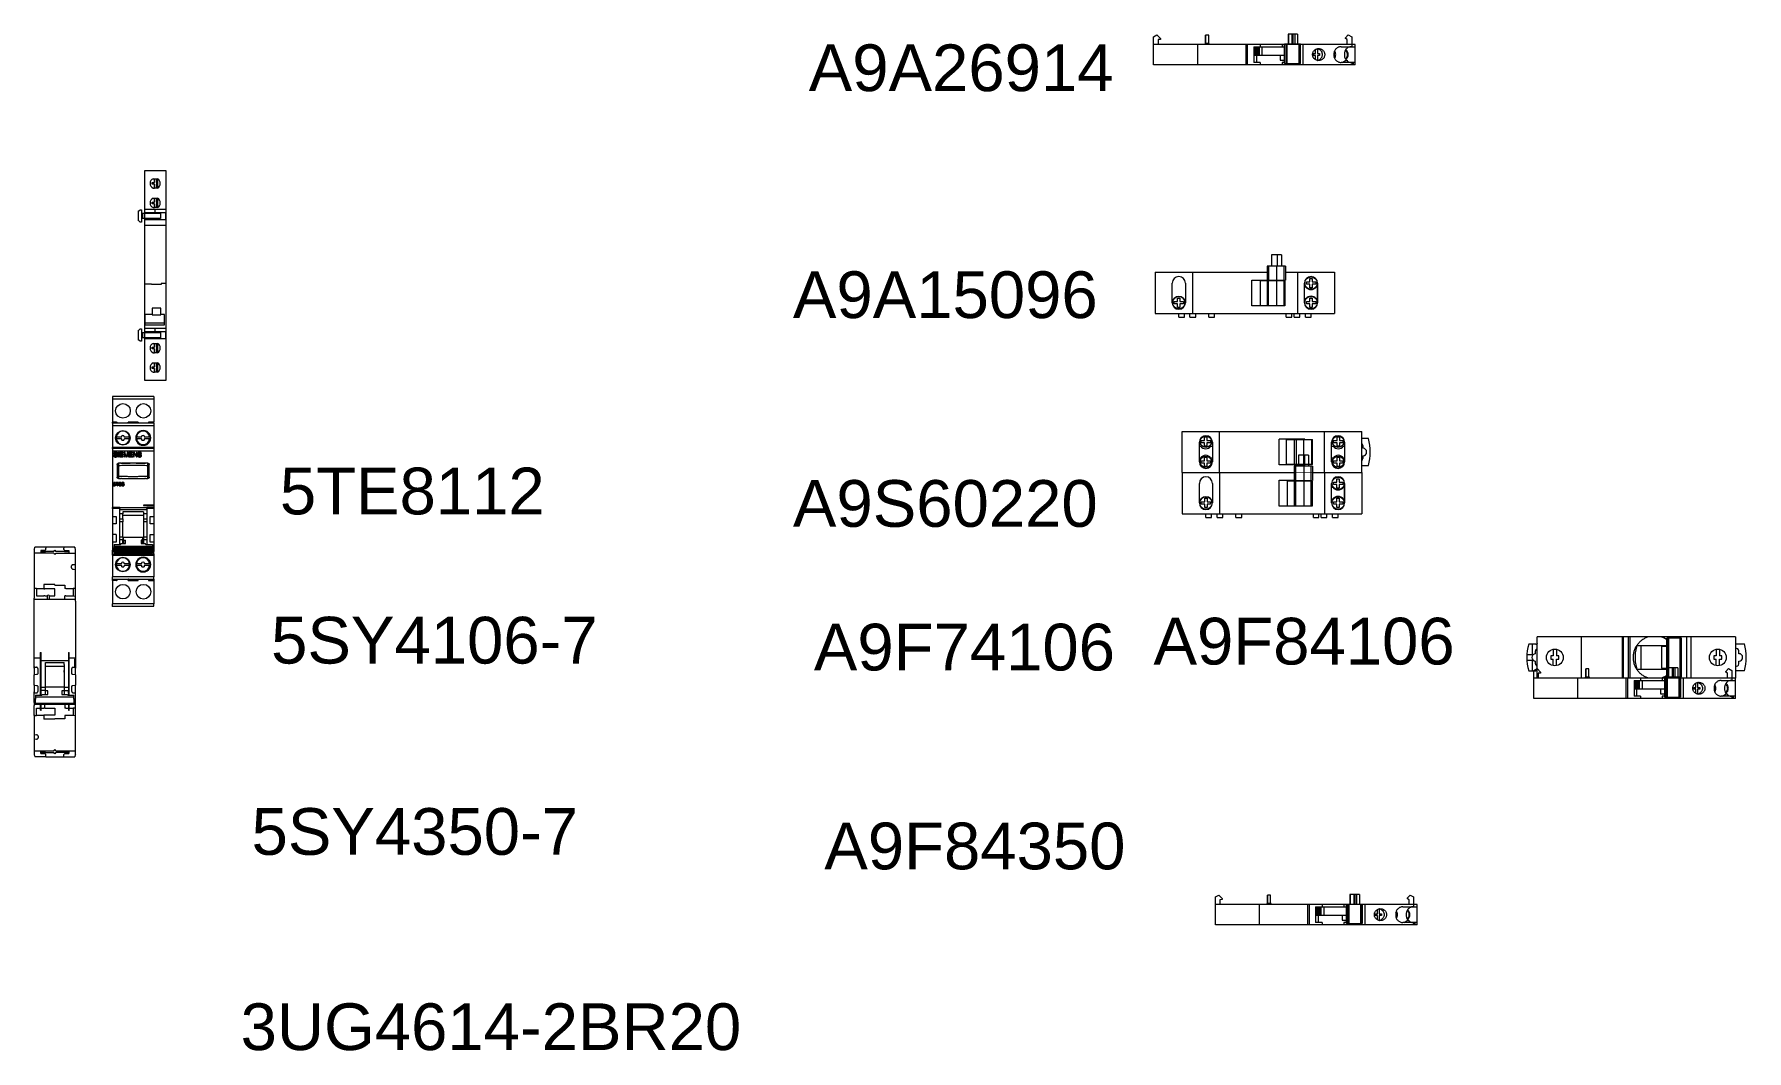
# Model space of a CAD drawing. Header units: millimetres. Extents: x 37984 to 70752, y 14140 to 37584.
# Drawn here: x 56312 to 57045, y 34602 to 35037 of the extents above; entities that cross this region are included whole.
import ezdxf

# ---------------------------------------------------------------- set-up
doc = ezdxf.new("R2010")
doc.units = ezdxf.units.MM
doc.set_wipeout_variables(frame=1)
doc.layers.add('! NO PLOT !', color=7, linetype='Continuous', true_color=0xff75dd, plot=False)
doc.layers.add('000-PI-Oprema', color=30, linetype='Continuous', lineweight=5)
doc.styles.get("Standard").update_dxf_attribs({"font": 'arial.ttf'})

msp = doc.modelspace()

# ---------------------------------------------------------------- texts
at = {"layer": '! NO PLOT !', "char_height": 20, "attachment_point": 1}
for s, insert, width in [('A9A26914', (56643.381, 35032.915), 135.68349), ('A9A15096', (56636.608, 34935.798), 135.68349), ('5TE8112', (56416.985, 34851.781), 116.30218), ('A9S60220', (56636.608, 34846.459), 135.62619), ('5SY4106-7', (56413.238, 34787.939), 206.26126), ('A9F84106', (56790.973, 34787.532), 134.03615), ('A9F74106', (56645.571, 34784.974), 134.03615), ('5SY4350-7', (56404.858, 34706.08), 144.24966), ('A9F84350', (56650.053, 34699.869), 133.97885), ('3UG4614-2BR20', (56400.176, 34622.517), 27.80244)]:
    msp.add_mtext(s, dxfattribs=dict(at, insert=insert, width=width))

# ---------------------------------------------------------------- blocks, each defined once
blk = doc.blocks.new('A9A15096')
at = {"layer": '000-PI-Oprema'}
blk.add_line((43492.73, 37320.05), (43492.73, 37324.34), dxfattribs=at)
at = {"ltscale": 0.25}
blk.add_wipeout([(43467.63, 37374.09), (43485.23, 37374.09), (43485.23, 37297.29), (43467.63, 37297.29)], dxfattribs=at).dxf.layer = '000-PI-Oprema'
at = {"layer": '000-PI-Oprema'}
for p, q in [((43467.63, 37374.09), (43467.63, 37297.29)), ((43485.23, 37374.09), (43467.63, 37374.09)), ((43485.23, 37374.09), (43485.23, 37326.19)), ((43472.23, 37366.69), (43472.23, 37366.79)), ((43472.23, 37366.79), (43480.63, 37366.79)), ((43466.03, 37363.99), (43466.03, 37361.59)), ((43466.03, 37363.99), (43467.63, 37363.99)), ((43466.03, 37361.59), (43467.63, 37361.59)), ((43466.03, 37359.22), (43466.03, 37356.77)), ((43466.03, 37359.22), (43467.63, 37359.22)), ((43470.23, 37363.49), (43470.23, 37364.49)), ((43470.23, 37364.49), (43471.73, 37364.49)), ((43471.73, 37363.49), (43470.23, 37363.49)), ((43471.73, 37364.49), (43471.73, 37365.99)), ((43471.73, 37365.99), (43472.73, 37365.99)), ((43471.73, 37361.99), (43471.73, 37363.49)), ((43472.73, 37361.99), (43471.73, 37361.99)), ((43472.23, 37361.19), (43472.23, 37361.29)), ((43480.63, 37361.19), (43472.23, 37361.19)), ((43472.73, 37365.99), (43472.73, 37364.49)), ((43472.73, 37364.49), (43474.23, 37364.49)), ((43472.73, 37363.49), (43472.73, 37361.99)), ((43474.23, 37363.49), (43472.73, 37363.49)), ((43474.23, 37364.49), (43474.23, 37363.49)), ((43466.03, 37356.77), (43467.63, 37356.77)), ((43485.23, 37358.19), (43467.63, 37358.19)), ((43466.03, 37351.12), (43466.03, 37348.67)), ((43466.03, 37351.12), (43467.63, 37351.12)), ((43466.03, 37348.67), (43467.63, 37348.67)), ((43470.93, 37318.54), (43470.93, 37332.69)), ((43470.93, 37332.69), (43481.93, 37332.69)), ((43481.93, 37332.69), (43481.93, 37326.19)), ((43481.93, 37329.13), (43470.93, 37329.13)), ((43481.63, 37326.19), (43470.93, 37326.19)), ((43470.93, 37325.53), (43481.63, 37325.53)), ((43481.63, 37322.1), (43470.93, 37322.1)), ((43481.63, 37318.54), (43481.63, 37329.13)), ((43487.93, 37326.19), (43481.83, 37326.19)), ((43481.83, 37326.19), (43481.83, 37318.95)), ((43481.83, 37325.5), (43487.93, 37325.5)), ((43487.93, 37322.1), (43481.83, 37322.1)), ((43487.93, 37318.36), (43487.93, 37326.19)), ((43492.73, 37324.34), (43487.93, 37324.34)), ((43466.03, 37317.99), (43467.63, 37317.99)), ((43466.03, 37317.99), (43466.03, 37315.59)), ((43466.03, 37315.59), (43467.63, 37315.59)), ((43470.93, 37318.95), (43481.63, 37318.95)), ((43481.63, 37318.54), (43470.93, 37318.54)), ((43481.83, 37321.69), (43481.63, 37321.69)), ((43481.83, 37318.95), (43487.93, 37318.95)), ((43481.83, 37318.91), (43481.83, 37318.36)), ((43487.93, 37318.36), (43481.83, 37318.36)), ((43485.23, 37318.36), (43485.23, 37297.29)), ((43492.73, 37321.82), (43487.93, 37321.82)), ((43492.73, 37320.05), (43487.93, 37320.05)), ((43466.03, 37314.59), (43467.63, 37314.59)), ((43466.03, 37314.59), (43466.03, 37312.19)), ((43466.03, 37312.19), (43467.63, 37312.19)), ((43466.03, 37309.82), (43467.63, 37309.82)), ((43466.03, 37309.82), (43466.03, 37307.37)), ((43466.03, 37307.37), (43467.63, 37307.37)), ((43485.23, 37313.19), (43467.63, 37313.19)), ((43470.23, 37307.89), (43471.73, 37307.89)), ((43470.23, 37306.89), (43470.23, 37307.89)), ((43471.73, 37309.39), (43472.73, 37309.39)), ((43471.73, 37307.89), (43471.73, 37309.39)), ((43472.23, 37310.19), (43480.63, 37310.19)), ((43472.73, 37309.39), (43472.73, 37307.89)), ((43472.73, 37307.89), (43474.23, 37307.89)), ((43473.88, 37309.66), (43473.88, 37310.19)), ((43474.23, 37307.89), (43474.23, 37306.89)), ((43478.63, 37307.89), (43480.13, 37307.89)), ((43478.63, 37306.89), (43478.63, 37307.89)), ((43478.98, 37310.19), (43478.98, 37309.66)), ((43480.13, 37309.39), (43481.13, 37309.39)), ((43480.13, 37307.89), (43480.13, 37309.39)), ((43481.13, 37309.39), (43481.13, 37307.89)), ((43481.13, 37307.89), (43482.63, 37307.89)), ((43482.63, 37307.89), (43482.63, 37306.89)), ((43471.73, 37306.89), (43470.23, 37306.89)), ((43471.73, 37305.39), (43471.73, 37306.89)), ((43472.73, 37305.39), (43471.73, 37305.39)), ((43480.63, 37304.59), (43472.23, 37304.59)), ((43474.23, 37306.89), (43472.73, 37306.89)), ((43472.73, 37306.89), (43472.73, 37305.39)), ((43473.88, 37304.79), (43473.88, 37305.13)), ((43478.98, 37304.79), (43473.88, 37304.79)), ((43480.13, 37306.89), (43478.63, 37306.89)), ((43478.98, 37305.13), (43478.98, 37304.79)), ((43480.13, 37305.39), (43480.13, 37306.89)), ((43481.13, 37305.39), (43480.13, 37305.39)), ((43482.63, 37306.89), (43481.13, 37306.89)), ((43481.13, 37306.89), (43481.13, 37305.39)), ((43485.23, 37297.29), (43467.63, 37297.29))]:
    blk.add_line(p, q, dxfattribs=at)
for centre in [(43472.23, 37363.99), (43472.23, 37307.39), (43480.63, 37307.39)]:
    blk.add_circle(centre, 2.65, dxfattribs=at)
for centre, radius, start, end in [((43472.23, 37363.99), 2.8, 90, 270), ((43472.23, 37363.99), 2.7, 270, 90), ((43480.63, 37363.99), 2.8, 270, 90), ((43472.23, 37307.39), 2.8, 90, 270), ((43472.23, 37307.39), 2.8, 306.10634, 53.89366), ((43480.63, 37307.39), 2.8, 126.10634, 233.89366), ((43480.63, 37307.39), 2.8, 270, 90)]:
    blk.add_arc(centre, radius, start, end, dxfattribs=at)
blk = doc.blocks.new('A9F84106 & A9F74106')
at = {"layer": '000-PI-Oprema'}
blk.add_arc((43682.34, 37155.28), 22, 254.84901, 285.15099, dxfattribs=at)
at = {"ltscale": 0.25}
blk.add_wipeout([(43673.49, 37137.88), (43691.19, 37137.88), (43691.19, 37222.68), (43673.49, 37222.68)], dxfattribs=at).dxf.layer = '000-PI-Oprema'
at = {"layer": '000-PI-Oprema'}
for p, q in [((43681.09, 37224.68), (43681.09, 37227.14)), ((43683.59, 37227.14), (43683.59, 37224.68)), ((43673.49, 37222.68), (43673.49, 37137.88)), ((43673.49, 37222.68), (43691.19, 37222.68)), ((43676.64, 37226.32), (43676.64, 37223.25)), ((43676.64, 37224.68), (43681.09, 37224.68)), ((43679.59, 37223.45), (43680.79, 37223.45)), ((43683.59, 37224.68), (43688.04, 37224.68)), ((43683.89, 37223.45), (43685.09, 37223.45)), ((43688.04, 37223.25), (43688.04, 37226.33)), ((43691.19, 37137.88), (43691.19, 37222.68)), ((43678.82, 37215.95), (43681.64, 37215.95)), ((43678.82, 37214.45), (43681.64, 37214.45)), ((43681.64, 37216.95), (43681.64, 37215.95)), ((43683.04, 37216.95), (43681.64, 37216.95)), ((43681.64, 37214.45), (43681.64, 37213.45)), ((43681.64, 37213.45), (43683.04, 37213.45)), ((43683.04, 37215.95), (43683.04, 37216.95)), ((43685.86, 37215.95), (43683.04, 37215.95)), ((43683.04, 37213.45), (43683.04, 37214.45)), ((43685.86, 37214.45), (43683.04, 37214.45)), ((43673.49, 37203.78), (43691.19, 37203.78)), ((43673.49, 37186.28), (43691.19, 37186.28)), ((43691.19, 37185.88), (43673.49, 37185.88)), ((43691.19, 37183.78), (43673.49, 37183.78)), ((43673.49, 37182.98), (43691.19, 37182.98)), ((43677.34, 37179.92), (43677.34, 37167.22)), ((43677.34, 37178.23), (43687.34, 37178.23)), ((43687.34, 37166.93), (43687.34, 37179.92)), ((43686.99, 37169.48), (43677.69, 37169.48)), ((43677.69, 37169.48), (43677.69, 37167.22)), ((43686.99, 37167.22), (43686.99, 37169.48)), ((43674.04, 37167.22), (43690.64, 37167.22)), ((43674.04, 37167.22), (43674.04, 37160.91)), ((43674.04, 37166.93), (43690.64, 37166.93)), ((43674.04, 37166.35), (43690.64, 37166.35)), ((43690.64, 37161.72), (43674.04, 37161.72)), ((43690.64, 37161.1), (43674.04, 37161.1)), ((43674.04, 37160.91), (43690.64, 37160.91)), ((43690.64, 37160.91), (43690.64, 37167.22)), ((43691.19, 37158.78), (43673.49, 37158.78)), ((43673.49, 37156.77), (43691.19, 37156.77)), ((43678.82, 37146.13), (43681.64, 37146.13)), ((43683.04, 37147.13), (43681.64, 37147.13)), ((43681.64, 37147.13), (43681.64, 37146.13)), ((43683.04, 37146.13), (43683.04, 37147.13)), ((43685.86, 37146.13), (43683.04, 37146.13)), ((43678.82, 37144.63), (43681.64, 37144.63)), ((43681.64, 37144.63), (43681.64, 37143.63)), ((43681.64, 37143.63), (43683.04, 37143.63)), ((43685.86, 37144.63), (43683.04, 37144.63)), ((43683.04, 37143.63), (43683.04, 37144.63)), ((43691.19, 37137.88), (43673.49, 37137.88)), ((43676.59, 37134.04), (43676.59, 37137.88)), ((43679.59, 37136.38), (43680.74, 37136.38)), ((43683.94, 37136.38), (43685.09, 37136.38)), ((43688.09, 37137.88), (43688.09, 37134.04))]:
    blk.add_line(p, q, dxfattribs=at)
blk.add_lwpolyline([(43689.82, 37167.22), (43690.57, 37168.23), (43691.19, 37169.86)], dxfattribs=at)
for centre in [(43682.34, 37215.2), (43682.34, 37145.38)]:
    blk.add_circle(centre, 3.6, dxfattribs=at)
for centre, radius, start, end in [((43682.36, 37207.83), 19.35, 72.93368, 107.19779), ((43675.64, 37223.47), 0.997, 307.14704, 347.67741), ((43675.63, 37223.25), 1, 325.338, 0.01525), ((43679.59, 37222.45), 1, 90.05261, 165.8568), ((43685.09, 37222.45), 1, 14.14242, 89.9482), ((43689.04, 37223.25), 1, 179.98448, 214.65096), ((43689.03, 37223.47), 0.997, 192.324, 232.85193), ((43689.04, 37223.24), 0.996, 214.66795, 216.05114), ((43682.5, 37172.33), 9.35, 195.33467, 213.32695), ((43679.59, 37137.38), 1, 150, 270), ((43682.34, 37136.38), 1.6, 180, 0), ((43685.09, 37137.38), 1, 270, 30)]:
    blk.add_arc(centre, radius, start, end, dxfattribs=at)
blk.add_ellipse((43682.34, 37223.45), major_axis=(0, 1.55), ratio=0.997493, start_param=-1.570796, end_param=1.570796, dxfattribs=at)
for points, knots in [([(43682.34, 37181.7), (43681.84, 37181.7), (43680.83, 37181.61), (43679.37, 37181.24), (43677.99, 37180.63), (43676.73, 37179.81), (43675.62, 37178.79), (43674.69, 37177.6), (43673.96, 37176.28), (43673.62, 37175.34), (43673.49, 37174.86)], [0, 0, 0, 0, 0.125045, 0.250108, 0.375148, 0.500186, 0.625207, 0.750187, 0.875138, 1, 1, 1, 1]), ([(43677.34, 37179.92), (43678.13, 37180.18), (43679.78, 37180.56), (43681.48, 37180.69), (43682.34, 37180.69)], [0, 0, 0, 0, 0.490854, 1, 1, 1, 1]), ([(43691.19, 37174.86), (43691.06, 37175.34), (43690.71, 37176.28), (43689.99, 37177.6), (43689.05, 37178.79), (43687.94, 37179.81), (43686.68, 37180.63), (43685.3, 37181.24), (43683.84, 37181.61), (43682.84, 37181.7), (43682.34, 37181.7)], [0, 0, 0, 0, 0.124857, 0.249805, 0.374786, 0.499807, 0.624849, 0.749896, 0.874958, 1, 1, 1, 1]), ([(43682.34, 37180.69), (43683.2, 37180.69), (43684.89, 37180.56), (43686.55, 37180.18), (43687.34, 37179.92)], [0, 0, 0, 0, 0.509146, 1, 1, 1, 1])]:
    blk.add_open_spline(points, degree=3, knots=knots, dxfattribs=at)
blk = doc.blocks.new('5TE8112')
blk.add_wipeout([(46584.03, 36626.18), (46601.63, 36626.18), (46601.63, 36536.38), (46584.03, 36536.38)]).dxf.layer = '000-PI-Oprema'
at = {"layer": '000-PI-Oprema'}
for p, q in [((46584.03, 36626.18), (46584.03, 36625.18)), ((46601.63, 36626.18), (46584.03, 36626.18)), ((46601.63, 36626.18), (46601.63, 36625.18)), ((46584.03, 36625.18), (46584.03, 36615.18)), ((46584.03, 36625.18), (46601.63, 36625.18)), ((46601.63, 36625.18), (46601.63, 36615.18)), ((46584.03, 36614.68), (46584.03, 36615.18)), ((46585.74, 36615.18), (46584.03, 36615.18)), ((46584.03, 36614.68), (46584.03, 36613.68)), ((46601.63, 36614.68), (46584.03, 36614.68)), ((46584.03, 36613.68), (46584.03, 36604.33)), ((46584.03, 36613.68), (46601.63, 36613.68)), ((46585.74, 36615.18), (46585.74, 36615.18)), ((46586.08, 36614.68), (46586.08, 36614.78)), ((46595.01, 36615.18), (46590.64, 36615.18)), ((46601.63, 36615.18), (46599.44, 36615.18)), ((46601.63, 36614.68), (46601.63, 36615.18)), ((46601.63, 36614.68), (46601.63, 36613.68)), ((46601.63, 36613.68), (46601.63, 36604.33)), ((46584.03, 36603.83), (46584.03, 36604.33)), ((46601.63, 36604.33), (46584.03, 36604.33)), ((46584.03, 36603.83), (46584.03, 36602.83)), ((46601.63, 36603.83), (46584.03, 36603.83)), ((46585.59, 36608.83), (46587.78, 36608.83)), ((46587.78, 36607.93), (46585.59, 36607.93)), ((46587.98, 36609.03), (46587.98, 36609.28)), ((46587.98, 36607.49), (46587.98, 36607.73)), ((46588.88, 36609.28), (46588.88, 36609.03)), ((46588.88, 36607.73), (46588.88, 36607.49)), ((46589.08, 36608.83), (46591.26, 36608.83)), ((46591.26, 36607.93), (46589.08, 36607.93)), ((46594.19, 36608.83), (46596.38, 36608.83)), ((46596.38, 36607.93), (46594.19, 36607.93)), ((46596.58, 36609.03), (46596.58, 36609.28)), ((46596.58, 36607.49), (46596.58, 36607.73)), ((46597.23, 36604.08), (46597.23, 36603.83)), ((46601.63, 36604.08), (46597.23, 36604.08)), ((46597.48, 36609.28), (46597.48, 36609.03)), ((46597.48, 36607.73), (46597.48, 36607.49)), ((46597.68, 36608.83), (46599.86, 36608.83)), ((46599.86, 36607.93), (46597.68, 36607.93)), ((46601.63, 36604.33), (46601.63, 36604.08)), ((46601.63, 36604.08), (46601.63, 36603.83)), ((46601.63, 36603.83), (46601.63, 36602.83)), ((46584.03, 36602.83), (46601.63, 36602.83)), ((46584.03, 36602.83), (46584.03, 36578.67)), ((46584.63, 36600.94), (46584.38, 36600.91)), ((46585.69, 36601.71), (46585.95, 36601.73)), ((46585.98, 36596.95), (46585.98, 36596.59)), ((46585.98, 36596.59), (46585.98, 36591.97)), ((46586.27, 36602.31), (46586.27, 36600.25)), ((46586.54, 36602.31), (46586.27, 36602.31)), ((46586.27, 36600.25), (46586.55, 36600.25)), ((46586.55, 36600.25), (46586.54, 36602.31)), ((46588.4, 36602.32), (46586.91, 36602.31)), ((46586.91, 36602.31), (46586.91, 36600.25)), ((46586.91, 36600.25), (46588.45, 36600.25)), ((46587.18, 36602.07), (46588.4, 36602.07)), ((46587.18, 36601.44), (46587.18, 36602.07)), ((46588.32, 36601.44), (46587.18, 36601.44)), ((46587.18, 36601.19), (46588.33, 36601.2)), ((46587.19, 36600.5), (46587.18, 36601.19)), ((46588.45, 36600.5), (46587.19, 36600.5)), ((46588.33, 36601.2), (46588.32, 36601.44)), ((46588.4, 36602.07), (46588.4, 36602.32)), ((46588.45, 36600.25), (46588.45, 36600.5)), ((46588.8, 36602.31), (46588.81, 36600.25)), ((46589.21, 36602.31), (46588.8, 36602.31)), ((46588.81, 36600.25), (46589.06, 36600.25)), ((46589.06, 36602.01), (46589.07, 36602.01)), ((46589.06, 36600.25), (46589.06, 36602.01)), ((46589.07, 36602.01), (46589.66, 36600.25)), ((46589.7, 36600.85), (46589.21, 36602.31)), ((46589.66, 36600.25), (46589.91, 36600.25)), ((46589.8, 36600.55), (46589.8, 36600.55)), ((46590.4, 36602.32), (46589.91, 36600.88)), ((46589.91, 36600.25), (46590.5, 36601.98)), ((46590.76, 36602.32), (46590.4, 36602.32)), ((46590.5, 36601.98), (46590.51, 36601.98)), ((46590.51, 36601.98), (46590.51, 36600.25)), ((46590.51, 36600.25), (46590.77, 36600.25)), ((46590.77, 36600.25), (46590.76, 36602.32)), ((46592.57, 36602.32), (46591.08, 36602.31)), ((46591.08, 36602.31), (46591.08, 36600.25)), ((46591.08, 36600.25), (46592.62, 36600.25)), ((46591.35, 36602.07), (46592.57, 36602.07)), ((46591.35, 36601.44), (46591.35, 36602.07)), ((46592.5, 36601.44), (46591.35, 36601.44)), ((46591.36, 36601.19), (46592.5, 36601.2)), ((46591.36, 36600.5), (46591.36, 36601.19)), ((46592.62, 36600.5), (46591.36, 36600.5)), ((46591.56, 36597.58), (46591.56, 36597.58)), ((46592.5, 36601.2), (46592.5, 36601.44)), ((46592.57, 36602.07), (46592.57, 36602.32)), ((46592.62, 36600.25), (46592.62, 36600.5)), ((46592.92, 36602.32), (46592.92, 36600.25)), ((46593.2, 36602.32), (46592.92, 36602.32)), ((46592.92, 36600.25), (46593.18, 36600.25)), ((46593.18, 36601.87), (46593.19, 36601.87)), ((46593.18, 36600.25), (46593.18, 36601.87)), ((46593.19, 36601.87), (46594.27, 36600.25)), ((46594.28, 36600.7), (46593.2, 36602.32)), ((46594.1, 36597.58), (46594.09, 36597.58)), ((46594.27, 36600.25), (46594.55, 36600.25)), ((46594.28, 36602.32), (46594.29, 36600.7)), ((46594.54, 36602.32), (46594.28, 36602.32)), ((46594.29, 36600.7), (46594.28, 36600.7)), ((46594.55, 36600.25), (46594.54, 36602.32)), ((46595.03, 36600.94), (46594.77, 36600.91)), ((46596.09, 36601.71), (46596.35, 36601.73)), ((46599.68, 36596.59), (46599.68, 36596.95)), ((46599.68, 36591.97), (46599.68, 36596.59)), ((46601.63, 36602.83), (46601.63, 36579.68)), ((46585.98, 36591.97), (46585.98, 36591.62)), ((46591.56, 36590.98), (46591.56, 36590.99)), ((46594.09, 36590.99), (46594.1, 36590.98)), ((46599.68, 36591.62), (46599.68, 36591.97)), ((46584.03, 36578.2), (46584.03, 36578.67)), ((46584.03, 36578.67), (46601.63, 36578.67)), ((46584.03, 36578.21), (46584.03, 36574.76)), ((46584.03, 36574.76), (46584.03, 36571.56)), ((46584.03, 36574.76), (46585.53, 36574.76)), ((46585.53, 36574.76), (46585.53, 36571.56)), ((46587.03, 36562.75), (46587.03, 36578.21)), ((46588.43, 36576.78), (46588.43, 36575.96)), ((46597.23, 36576.78), (46588.43, 36576.78)), ((46588.43, 36573.8), (46588.43, 36575.96)), ((46597.23, 36575.23), (46588.43, 36575.23)), ((46597.23, 36579.68), (46597.23, 36579.43)), ((46601.63, 36579.68), (46597.23, 36579.68)), ((46597.23, 36579.63), (46601.63, 36579.63)), ((46597.23, 36579.43), (46601.63, 36579.43)), ((46597.23, 36576.78), (46597.23, 36575.96)), ((46597.23, 36575.96), (46597.23, 36573.8)), ((46598.63, 36578.21), (46598.63, 36562.75)), ((46600.13, 36571.56), (46600.13, 36574.76)), ((46600.13, 36574.76), (46601.63, 36574.76)), ((46601.63, 36579.68), (46601.63, 36579.63)), ((46601.63, 36579.63), (46601.63, 36579.43)), ((46601.63, 36579.43), (46601.63, 36578.67)), ((46601.63, 36578.67), (46601.63, 36578.2)), ((46601.63, 36578.21), (46601.63, 36574.76)), ((46601.63, 36574.76), (46601.63, 36571.56)), ((46585.53, 36571.56), (46584.03, 36571.56)), ((46584.03, 36571.56), (46584.03, 36567)), ((46584.03, 36567), (46584.03, 36563.8)), ((46585.53, 36567), (46584.03, 36567)), ((46585.53, 36567), (46585.53, 36563.8)), ((46587.03, 36573.8), (46588.43, 36573.8)), ((46588.43, 36572.49), (46587.03, 36572.49)), ((46588.43, 36573.8), (46588.43, 36572.49)), ((46588.43, 36566.08), (46588.43, 36572.49)), ((46597.23, 36573.8), (46597.23, 36572.49)), ((46597.23, 36573.8), (46598.63, 36573.8)), ((46598.63, 36572.49), (46597.23, 36572.49)), ((46597.23, 36572.49), (46597.23, 36566.08)), ((46601.63, 36571.56), (46600.13, 36571.56)), ((46600.13, 36563.8), (46600.13, 36567)), ((46600.13, 36567), (46601.63, 36567)), ((46601.63, 36571.56), (46601.63, 36567)), ((46601.63, 36567), (46601.63, 36563.8)), ((46585.53, 36563.8), (46584.03, 36563.8)), ((46584.03, 36563.8), (46584.03, 36560.36)), ((46584.03, 36559.9), (46584.03, 36560.36)), ((46584.63, 36559.9), (46584.03, 36559.9)), ((46584.03, 36559.73), (46584.03, 36559.9)), ((46584.03, 36558.73), (46584.03, 36559.73)), ((46584.63, 36562.75), (46584.63, 36561.99)), ((46584.63, 36562.75), (46587.23, 36562.75)), ((46601.03, 36561.99), (46584.63, 36561.99)), ((46584.63, 36561.99), (46584.63, 36561.8)), ((46584.63, 36561.57), (46584.63, 36561.8)), ((46601.03, 36561.8), (46584.63, 36561.8)), ((46584.63, 36561.57), (46584.63, 36561.37)), ((46601.03, 36561.57), (46584.63, 36561.57)), ((46601.03, 36561.37), (46584.63, 36561.37)), ((46584.63, 36561.14), (46584.63, 36561.37)), ((46584.63, 36560.95), (46584.63, 36561.14)), ((46601.03, 36561.14), (46584.63, 36561.14)), ((46584.63, 36560.72), (46584.63, 36560.95)), ((46601.03, 36560.95), (46584.63, 36560.95)), ((46584.63, 36560.53), (46584.63, 36560.72)), ((46601.03, 36560.72), (46584.63, 36560.72)), ((46584.63, 36560.3), (46584.63, 36560.53)), ((46601.03, 36560.53), (46584.63, 36560.53)), ((46584.63, 36560.11), (46584.63, 36560.3)), ((46601.03, 36560.3), (46584.63, 36560.3)), ((46584.63, 36559.88), (46584.63, 36560.11)), ((46601.03, 36560.11), (46584.63, 36560.11)), ((46584.63, 36559.68), (46584.63, 36559.88)), ((46601.03, 36559.88), (46584.63, 36559.88)), ((46584.63, 36559.45), (46584.63, 36559.68)), ((46601.03, 36559.68), (46584.63, 36559.68)), ((46587.03, 36566.08), (46588.43, 36566.08)), ((46588.43, 36564.77), (46587.03, 36564.77)), ((46587.53, 36563.14), (46589.48, 36563.14)), ((46587.53, 36562.98), (46587.53, 36563.14)), ((46588.43, 36566.08), (46588.43, 36564.77)), ((46588.43, 36563.14), (46588.43, 36564.77)), ((46588.43, 36563.34), (46588.68, 36563.34)), ((46588.68, 36565.91), (46596.98, 36565.91)), ((46588.68, 36564.6), (46588.68, 36565.91)), ((46588.68, 36564.6), (46588.68, 36563.14)), ((46588.68, 36564.6), (46589.48, 36564.6)), ((46589.48, 36563.14), (46589.48, 36564.6)), ((46596.18, 36564.6), (46596.18, 36563.14)), ((46596.98, 36564.6), (46596.18, 36564.6)), ((46596.18, 36563.14), (46598.13, 36563.14)), ((46596.98, 36564.6), (46596.98, 36565.91)), ((46596.98, 36563.14), (46596.98, 36564.6)), ((46596.98, 36563.34), (46597.23, 36563.34)), ((46597.23, 36566.08), (46597.23, 36564.77)), ((46597.23, 36566.08), (46598.63, 36566.08)), ((46597.23, 36564.77), (46597.23, 36563.14)), ((46598.63, 36564.77), (46597.23, 36564.77)), ((46598.13, 36562.98), (46598.13, 36563.14)), ((46598.43, 36562.75), (46601.03, 36562.75)), ((46601.63, 36563.8), (46600.13, 36563.8)), ((46601.03, 36562.75), (46601.03, 36561.99)), ((46601.03, 36561.99), (46601.03, 36561.8)), ((46601.03, 36561.8), (46601.03, 36561.57)), ((46601.03, 36561.57), (46601.03, 36561.37)), ((46601.03, 36561.37), (46601.03, 36561.14)), ((46601.03, 36561.14), (46601.03, 36560.95)), ((46601.03, 36560.95), (46601.03, 36560.72)), ((46601.03, 36560.72), (46601.03, 36560.53)), ((46601.03, 36560.53), (46601.03, 36560.3)), ((46601.03, 36560.3), (46601.03, 36560.11)), ((46601.03, 36560.11), (46601.03, 36559.88)), ((46601.03, 36559.9), (46601.63, 36559.9)), ((46601.03, 36559.88), (46601.03, 36559.68)), ((46601.03, 36559.68), (46601.03, 36559.45)), ((46601.63, 36563.8), (46601.63, 36560.36)), ((46601.63, 36560.36), (46601.63, 36559.9)), ((46601.63, 36559.9), (46601.63, 36559.73)), ((46601.63, 36558.73), (46601.63, 36559.73)), ((46584.03, 36558.23), (46584.03, 36558.73)), ((46584.03, 36558.73), (46601.63, 36558.73)), ((46584.03, 36558.23), (46584.03, 36548.88)), ((46584.03, 36558.23), (46601.63, 36558.23)), ((46584.63, 36559.2), (46584.63, 36559.45)), ((46601.03, 36559.45), (46584.63, 36559.45)), ((46584.63, 36559.2), (46601.03, 36559.2)), ((46585.59, 36554.63), (46587.78, 36554.63)), ((46587.78, 36553.73), (46585.59, 36553.73)), ((46587.98, 36554.83), (46587.98, 36555.08)), ((46587.98, 36553.29), (46587.98, 36553.53)), ((46588.88, 36555.08), (46588.88, 36554.83)), ((46588.88, 36553.53), (46588.88, 36553.29)), ((46589.08, 36554.63), (46591.26, 36554.63)), ((46591.26, 36553.73), (46589.08, 36553.73)), ((46594.19, 36554.63), (46596.38, 36554.63)), ((46596.38, 36553.73), (46594.19, 36553.73)), ((46596.58, 36554.83), (46596.58, 36555.08)), ((46596.58, 36553.29), (46596.58, 36553.53)), ((46597.48, 36555.08), (46597.48, 36554.83)), ((46597.48, 36553.53), (46597.48, 36553.29)), ((46597.68, 36554.63), (46599.86, 36554.63)), ((46599.86, 36553.73), (46597.68, 36553.73)), ((46601.03, 36559.45), (46601.03, 36559.2)), ((46601.63, 36558.73), (46601.63, 36558.23)), ((46601.63, 36558.23), (46601.63, 36548.88)), ((46584.03, 36547.88), (46584.03, 36548.88)), ((46601.63, 36548.88), (46584.03, 36548.88)), ((46584.03, 36547.88), (46601.63, 36547.88)), ((46584.03, 36547.38), (46584.03, 36547.88)), ((46584.03, 36547.38), (46584.03, 36537.38)), ((46585.74, 36547.38), (46584.03, 36547.38)), ((46585.74, 36547.38), (46585.74, 36547.38)), ((46586.08, 36547.79), (46586.08, 36547.88)), ((46590.64, 36547.38), (46595.01, 36547.38)), ((46599.44, 36547.38), (46601.63, 36547.38)), ((46601.63, 36547.88), (46601.63, 36548.88)), ((46601.63, 36547.88), (46601.63, 36547.38)), ((46601.63, 36547.38), (46601.63, 36537.38)), ((46601.63, 36537.38), (46584.03, 36537.38)), ((46584.03, 36536.38), (46584.03, 36537.38)), ((46584.03, 36536.38), (46601.63, 36536.38)), ((46601.63, 36536.38), (46601.63, 36537.38))]:
    blk.add_line(p, q, dxfattribs=at)
for centre, radius in [((46588.43, 36619.98), 3.13), ((46597.23, 36619.98), 3.12), ((46588.43, 36608.38), 3.12), ((46588.43, 36554.18), 3.12), ((46588.43, 36542.58), 3.12), ((46597.23, 36542.58), 3.13)]:
    blk.add_circle(centre, radius, dxfattribs=at)
for centre, radius, start, end in [((46588.43, 36608.38), 2.87, 9.00864, 170.99136), ((46597.03, 36608.38), 3.12, 88.16622, 271.83378), ((46597.03, 36608.38), 2.87, 9.00864, 170.99136), ((46597.23, 36608.38), 3.12, 268.16622, 91.83378), ((46588.43, 36608.38), 2.87, 170.99136, 189.00864), ((46588.43, 36608.38), 2.87, 189.00864, 350.99136), ((46587.78, 36609.03), 0.2, 270, 0), ((46587.78, 36607.73), 0.2, 0, 90), ((46588.43, 36608.38), 1, 63.25632, 116.74368), ((46588.43, 36608.38), 1, 243.25632, 296.74368), ((46589.08, 36609.03), 0.2, 180, 270), ((46589.08, 36607.73), 0.2, 90, 180), ((46588.43, 36608.38), 2.87, 350.99136, 9.00864), ((46597.03, 36608.38), 2.87, 170.99136, 189.00864), ((46597.03, 36608.38), 2.87, 189.00864, 350.99136), ((46596.38, 36609.03), 0.2, 270, 0), ((46596.38, 36607.73), 0.2, 0, 90), ((46597.03, 36608.38), 1, 63.25632, 116.74368), ((46597.03, 36608.38), 1, 243.25632, 296.74368), ((46597.68, 36609.03), 0.2, 180, 270), ((46597.68, 36607.73), 0.2, 90, 180), ((46597.03, 36608.38), 2.87, 350.99136, 9.00864), ((46585.25, 36599.28), 4.72, 15.6169, 19.50655), ((46605.64, 36595.51), 16.62, 161.15316, 162.36431), ((46588.43, 36554.18), 2.87, 170.99136, 189.00864), ((46588.43, 36554.18), 2.87, 9.00864, 170.99136), ((46588.43, 36554.18), 2.87, 189.00864, 350.99136), ((46587.78, 36554.83), 0.2, 270, 0), ((46587.78, 36553.53), 0.2, 0, 90), ((46588.43, 36554.18), 1, 63.25632, 116.74368), ((46588.43, 36554.18), 1, 243.25632, 296.74368), ((46589.08, 36554.83), 0.2, 180, 270), ((46589.08, 36553.53), 0.2, 90, 180), ((46588.43, 36554.18), 2.87, 350.99136, 9.00864), ((46597.03, 36554.18), 3.12, 88.16622, 271.83378), ((46597.03, 36554.18), 2.87, 170.99136, 189.00864), ((46597.03, 36554.18), 2.87, 9.00864, 170.99136), ((46597.03, 36554.18), 2.87, 189.00864, 350.99136), ((46596.38, 36554.83), 0.2, 270, 0), ((46596.38, 36553.53), 0.2, 0, 90), ((46597.03, 36554.18), 1, 63.25632, 116.74368), ((46597.03, 36554.18), 1, 243.25632, 296.74368), ((46597.23, 36554.18), 3.12, 268.16622, 91.83378), ((46597.68, 36554.83), 0.2, 180, 270), ((46597.68, 36553.53), 0.2, 90, 180), ((46597.03, 36554.18), 2.87, 350.99136, 9.00864)]:
    blk.add_arc(centre, radius, start, end, dxfattribs=at)
for centre, major_axis, ratio, start_param, end_param in [((46586.58, 36596.59), (0.6, 0), 0.027988, 1.627841, 3.141593), ((46599.08, 36596.59), (-0.6, 0), 0.027988, 3.141592, 4.655345), ((46586.58, 36591.97), (0.6, 0), 0.027988, 3.141592, 4.655345), ((46599.08, 36591.97), (-0.6, 0), 0.027988, 1.627841, 3.141799), ((46587.23, 36562.98), (0.3, 0), 0.766044, 4.712389, 6.283185), ((46598.43, 36562.98), (0.3, 0), 0.766044, 3.141593, 4.712389)]:
    blk.add_ellipse(centre, major_axis=major_axis, ratio=ratio, start_param=start_param, end_param=end_param, dxfattribs=at)
for points, knots in [([(46585.74, 36615.18), (46585.74, 36615.18), (46585.74, 36615.18), (46585.74, 36615.17), (46585.74, 36615.17), (46585.75, 36615.16), (46585.75, 36615.16), (46585.76, 36615.15), (46585.76, 36615.15), (46585.77, 36615.14), (46585.77, 36615.14), (46585.78, 36615.13), (46585.79, 36615.13), (46585.81, 36615.11), (46585.82, 36615.11), (46585.84, 36615.09), (46585.85, 36615.08), (46585.88, 36615.05), (46585.9, 36615.04), (46585.93, 36615.01), (46585.94, 36615), (46585.97, 36614.97), (46585.98, 36614.96), (46586.01, 36614.93), (46586.02, 36614.92), (46586.03, 36614.9), (46586.04, 36614.89), (46586.05, 36614.88), (46586.06, 36614.86), (46586.06, 36614.85), (46586.07, 36614.84), (46586.07, 36614.83), (46586.08, 36614.81), (46586.08, 36614.8), (46586.08, 36614.78), (46586.08, 36614.77), (46586.08, 36614.76), (46586.08, 36614.76), (46586.07, 36614.74), (46586.07, 36614.73), (46586.06, 36614.72), (46586.05, 36614.71), (46586.03, 36614.7), (46586.02, 36614.7), (46586.01, 36614.69), (46586, 36614.69), (46585.97, 36614.68), (46585.96, 36614.68), (46585.95, 36614.68)], [0, 0, 0, 0, 0.007813, 0.007813, 0.015625, 0.015625, 0.03125, 0.03125, 0.046875, 0.046875, 0.0625, 0.0625, 0.09375, 0.09375, 0.125, 0.125, 0.1875, 0.1875, 0.25, 0.25, 0.3125, 0.3125, 0.375, 0.375, 0.4375, 0.4375, 0.46875, 0.46875, 0.5, 0.53125, 0.53125, 0.5625, 0.5625, 0.625, 0.625, 0.65625, 0.65625, 0.6875, 0.6875, 0.75, 0.75, 0.8125, 0.8125, 0.875, 0.875, 0.9375, 0.9375, 1, 1, 1, 1]), ([(46590.77, 36614.75), (46590.76, 36614.78), (46590.76, 36614.83), (46590.72, 36614.93), (46590.68, 36615.05), (46590.65, 36615.13), (46590.64, 36615.18)], [0, 0, 0, 0, 0.250052, 0.500154, 0.699613, 1, 1, 1, 1]), ([(46590.9, 36614.68), (46590.87, 36614.68), (46590.84, 36614.69), (46590.82, 36614.7), (46590.81, 36614.71), (46590.8, 36614.71), (46590.8, 36614.72), (46590.79, 36614.73), (46590.78, 36614.74), (46590.77, 36614.75)], [0, 0, 0, 0, 0.5, 0.5, 0.625, 0.625, 0.75, 0.75, 1, 1, 1, 1]), ([(46594.88, 36614.75), (46594.87, 36614.73), (46594.85, 36614.71), (46594.82, 36614.7), (46594.82, 36614.69), (46594.81, 36614.69), (46594.8, 36614.69), (46594.78, 36614.68), (46594.77, 36614.68), (46594.75, 36614.68)], [0, 0, 0, 0, 0.5, 0.5, 0.625, 0.625, 0.75, 0.75, 1, 1, 1, 1]), ([(46595.01, 36615.18), (46594.99, 36615.12), (46594.96, 36615), (46594.9, 36614.85), (46594.89, 36614.79), (46594.88, 36614.75)], [0, 0, 0, 0, 0.370099, 0.696502, 1, 1, 1, 1]), ([(46599.57, 36614.75), (46599.56, 36614.78), (46599.56, 36614.83), (46599.52, 36614.93), (46599.48, 36615.05), (46599.45, 36615.13), (46599.44, 36615.18)], [0, 0, 0, 0, 0.250051, 0.50015, 0.699608, 1, 1, 1, 1]), ([(46599.7, 36614.68), (46599.67, 36614.68), (46599.64, 36614.69), (46599.62, 36614.7), (46599.61, 36614.71), (46599.6, 36614.71), (46599.6, 36614.72), (46599.59, 36614.73), (46599.58, 36614.74), (46599.57, 36614.75)], [0, 0, 0, 0, 0.5, 0.5, 0.625, 0.625, 0.75, 0.75, 1, 1, 1, 1]), ([(46584.38, 36600.91), (46584.38, 36600.89), (46584.38, 36600.84), (46584.39, 36600.77), (46584.41, 36600.7), (46584.44, 36600.63), (46584.47, 36600.57), (46584.51, 36600.51), (46584.55, 36600.46), (46584.6, 36600.41), (46584.66, 36600.36), (46584.73, 36600.32), (46584.8, 36600.29), (46584.88, 36600.26), (46584.96, 36600.24), (46585.05, 36600.23), (46585.15, 36600.22), (46585.22, 36600.22), (46585.26, 36600.22)], [0, 0, 0, 0, 0.059975, 0.117928, 0.174148, 0.229249, 0.283869, 0.338612, 0.393932, 0.450646, 0.50869, 0.568241, 0.630254, 0.695599, 0.765004, 0.838259, 0.916462, 1, 1, 1, 1]), ([(46585.18, 36602.35), (46585.15, 36602.35), (46585.1, 36602.35), (46585.02, 36602.34), (46584.95, 36602.33), (46584.88, 36602.31), (46584.81, 36602.29), (46584.75, 36602.26), (46584.7, 36602.23), (46584.65, 36602.19), (46584.6, 36602.15), (46584.56, 36602.1), (46584.53, 36602.05), (46584.5, 36602), (46584.48, 36601.95), (46584.47, 36601.9), (46584.46, 36601.84), (46584.46, 36601.8), (46584.46, 36601.78)], [0, 0, 0, 0, 0.078706, 0.153734, 0.225364, 0.293764, 0.359356, 0.4227, 0.484762, 0.546164, 0.605841, 0.6633, 0.719485, 0.774383, 0.829072, 0.884659, 0.941434, 1, 1, 1, 1]), ([(46584.46, 36601.78), (46584.46, 36601.76), (46584.46, 36601.74), (46584.46, 36601.7), (46584.46, 36601.68), (46584.47, 36601.65), (46584.48, 36601.63), (46584.49, 36601.59), (46584.49, 36601.58), (46584.51, 36601.54), (46584.52, 36601.53), (46584.54, 36601.5), (46584.55, 36601.48), (46584.58, 36601.45), (46584.59, 36601.44), (46584.61, 36601.42), (46584.62, 36601.42), (46584.63, 36601.4), (46584.64, 36601.4), (46584.66, 36601.38), (46584.68, 36601.37), (46584.71, 36601.35), (46584.72, 36601.34), (46584.77, 36601.32), (46584.81, 36601.3), (46584.87, 36601.28), (46584.91, 36601.27), (46584.98, 36601.24), (46585.02, 36601.23), (46585.09, 36601.22), (46585.12, 36601.21), (46585.19, 36601.19), (46585.23, 36601.18), (46585.3, 36601.17), (46585.34, 36601.16), (46585.41, 36601.14), (46585.44, 36601.13), (46585.49, 36601.11), (46585.51, 36601.1), (46585.55, 36601.09), (46585.56, 36601.08), (46585.59, 36601.07), (46585.6, 36601.07), (46585.61, 36601.06), (46585.62, 36601.05), (46585.65, 36601.04), (46585.66, 36601.03), (46585.68, 36601.01), (46585.69, 36601), (46585.7, 36600.99), (46585.72, 36600.97), (46585.73, 36600.94), (46585.74, 36600.91), (46585.74, 36600.91), (46585.75, 36600.89), (46585.75, 36600.88), (46585.75, 36600.86), (46585.75, 36600.85), (46585.76, 36600.83), (46585.76, 36600.82), (46585.76, 36600.81)], [0, 0, 0, 0, 0.03125, 0.03125, 0.0625, 0.0625, 0.09375, 0.09375, 0.125, 0.125, 0.15625, 0.15625, 0.1875, 0.1875, 0.21875, 0.21875, 0.234375, 0.234375, 0.25, 0.25, 0.28125, 0.28125, 0.3125, 0.3125, 0.375, 0.375, 0.4375, 0.4375, 0.5, 0.5, 0.5625, 0.5625, 0.625, 0.625, 0.6875, 0.6875, 0.75, 0.75, 0.78125, 0.78125, 0.8125, 0.8125, 0.828125, 0.828125, 0.84375, 0.84375, 0.875, 0.875, 0.890625, 0.890625, 0.90625, 0.9375, 0.9375, 0.953125, 0.953125, 0.96875, 0.96875, 0.984375, 0.984375, 1, 1, 1, 1]), ([(46585.24, 36600.46), (46585.22, 36600.46), (46585.18, 36600.46), (46585.13, 36600.47), (46585.07, 36600.48), (46585.02, 36600.49), (46584.97, 36600.51), (46584.92, 36600.53), (46584.87, 36600.55), (46584.83, 36600.57), (46584.78, 36600.6), (46584.75, 36600.64), (46584.72, 36600.68), (46584.69, 36600.72), (46584.67, 36600.77), (46584.65, 36600.82), (46584.64, 36600.88), (46584.64, 36600.92), (46584.63, 36600.94)], [0, 0, 0, 0, 0.069543, 0.136938, 0.201939, 0.265297, 0.327445, 0.388313, 0.448549, 0.508492, 0.567484, 0.625531, 0.683207, 0.741906, 0.801956, 0.864395, 0.930481, 1, 1, 1, 1]), ([(46584.71, 36601.8), (46584.71, 36601.81), (46584.72, 36601.83), (46584.72, 36601.87), (46584.73, 36601.9), (46584.75, 36601.93), (46584.77, 36601.96), (46584.79, 36601.98), (46584.82, 36602.01), (46584.85, 36602.03), (46584.88, 36602.04), (46584.92, 36602.06), (46584.96, 36602.07), (46585, 36602.09), (46585.04, 36602.09), (46585.09, 36602.1), (46585.14, 36602.1), (46585.17, 36602.1), (46585.19, 36602.1)], [0, 0, 0, 0, 0.057918, 0.112579, 0.165776, 0.217503, 0.269992, 0.323525, 0.379474, 0.438158, 0.499621, 0.562606, 0.628069, 0.696131, 0.767137, 0.841389, 0.918496, 1, 1, 1, 1]), ([(46585.21, 36601.47), (46585.18, 36601.47), (46585.14, 36601.48), (46585.08, 36601.5), (46585.02, 36601.51), (46584.97, 36601.53), (46584.92, 36601.55), (46584.88, 36601.56), (46584.85, 36601.58), (46584.82, 36601.6), (46584.79, 36601.61), (46584.77, 36601.63), (46584.75, 36601.65), (46584.74, 36601.68), (46584.73, 36601.71), (46584.72, 36601.73), (46584.72, 36601.76), (46584.71, 36601.78), (46584.71, 36601.8)], [0, 0, 0, 0, 0.109749, 0.21059, 0.302888, 0.38655, 0.461453, 0.528741, 0.587183, 0.637636, 0.683726, 0.727892, 0.770913, 0.813963, 0.857234, 0.902854, 0.949732, 1, 1, 1, 1]), ([(46585.95, 36601.73), (46585.95, 36601.76), (46585.95, 36601.8), (46585.94, 36601.87), (46585.92, 36601.93), (46585.89, 36601.99), (46585.86, 36602.05), (46585.82, 36602.1), (46585.78, 36602.15), (46585.73, 36602.19), (46585.68, 36602.23), (46585.62, 36602.26), (46585.55, 36602.29), (46585.49, 36602.31), (46585.42, 36602.33), (46585.34, 36602.34), (46585.26, 36602.35), (46585.21, 36602.35), (46585.18, 36602.35)], [0, 0, 0, 0, 0.065098, 0.12723, 0.186551, 0.244341, 0.301071, 0.357463, 0.41476, 0.472987, 0.53257, 0.592832, 0.65461, 0.718271, 0.783917, 0.852696, 0.924615, 1, 1, 1, 1]), ([(46585.19, 36602.1), (46585.21, 36602.1), (46585.24, 36602.1), (46585.3, 36602.1), (46585.35, 36602.09), (46585.4, 36602.08), (46585.44, 36602.07), (46585.48, 36602.05), (46585.52, 36602.03), (46585.55, 36602.01), (46585.58, 36601.98), (46585.6, 36601.95), (46585.63, 36601.92), (46585.65, 36601.88), (46585.66, 36601.84), (46585.68, 36601.8), (46585.69, 36601.76), (46585.69, 36601.73), (46585.69, 36601.71)], [0, 0, 0, 0, 0.079081, 0.153767, 0.224397, 0.290672, 0.354102, 0.414253, 0.472526, 0.52882, 0.584002, 0.63875, 0.694233, 0.750698, 0.808788, 0.869652, 0.933156, 1, 1, 1, 1]), ([(46586.02, 36600.84), (46586.02, 36600.85), (46586.02, 36600.89), (46586.01, 36600.93), (46586, 36600.98), (46585.99, 36601.02), (46585.97, 36601.06), (46585.95, 36601.1), (46585.93, 36601.14), (46585.89, 36601.18), (46585.84, 36601.23), (46585.78, 36601.28), (46585.7, 36601.32), (46585.62, 36601.35), (46585.54, 36601.38), (46585.44, 36601.41), (46585.33, 36601.44), (46585.25, 36601.46), (46585.21, 36601.47)], [0, 0, 0, 0, 0.04535, 0.088351, 0.129316, 0.169191, 0.207705, 0.245282, 0.282473, 0.319877, 0.394395, 0.468074, 0.541687, 0.616616, 0.697814, 0.788395, 0.889274, 1, 1, 1, 1]), ([(46585.76, 36600.81), (46585.76, 36600.8), (46585.75, 36600.78), (46585.75, 36600.74), (46585.74, 36600.7), (46585.72, 36600.67), (46585.7, 36600.64), (46585.68, 36600.61), (46585.65, 36600.58), (46585.61, 36600.56), (46585.58, 36600.53), (46585.54, 36600.52), (46585.5, 36600.5), (46585.45, 36600.49), (46585.4, 36600.48), (46585.35, 36600.47), (46585.3, 36600.46), (46585.26, 36600.46), (46585.24, 36600.46)], [0, 0, 0, 0, 0.056574, 0.111513, 0.164542, 0.217515, 0.270202, 0.324376, 0.381348, 0.440607, 0.502347, 0.565784, 0.630854, 0.698552, 0.768695, 0.842217, 0.919429, 1, 1, 1, 1]), ([(46585.26, 36600.22), (46585.28, 36600.22), (46585.34, 36600.22), (46585.42, 36600.23), (46585.49, 36600.24), (46585.56, 36600.26), (46585.63, 36600.28), (46585.69, 36600.31), (46585.75, 36600.35), (46585.81, 36600.39), (46585.86, 36600.44), (46585.9, 36600.49), (46585.94, 36600.54), (46585.97, 36600.59), (46585.99, 36600.65), (46586.01, 36600.71), (46586.02, 36600.77), (46586.02, 36600.81), (46586.02, 36600.84)], [0, 0, 0, 0, 0.075556, 0.148048, 0.217555, 0.284746, 0.349941, 0.413416, 0.476084, 0.538692, 0.599924, 0.658787, 0.715644, 0.771516, 0.82718, 0.883523, 0.940729, 1, 1, 1, 1]), ([(46585.98, 36596.95), (46585.98, 36596.99), (46585.98, 36597.03), (46585.99, 36597.09), (46585.99, 36597.1), (46586, 36597.14), (46586.01, 36597.16), (46586.03, 36597.22), (46586.05, 36597.25), (46586.08, 36597.3), (46586.09, 36597.32), (46586.11, 36597.34), (46586.12, 36597.35), (46586.13, 36597.37), (46586.14, 36597.37), (46586.17, 36597.41), (46586.2, 36597.44), (46586.25, 36597.47), (46586.27, 36597.48), (46586.3, 36597.5), (46586.32, 36597.51), (46586.37, 36597.53), (46586.41, 36597.55), (46586.49, 36597.56), (46586.53, 36597.57), (46586.57, 36597.57)], [0, 0, 0, 0, 0.125, 0.125, 0.1875, 0.1875, 0.25, 0.25, 0.375, 0.375, 0.4375, 0.4375, 0.46875, 0.46875, 0.5, 0.5, 0.625, 0.625, 0.6875, 0.6875, 0.75, 0.75, 0.875, 0.875, 1, 1, 1, 1]), ([(46586.54, 36596.61), (46586.54, 36596.44), (46586.53, 36596.09), (46586.52, 36595.58), (46586.51, 36595.06), (46586.51, 36594.54), (46586.51, 36594.02), (46586.51, 36593.51), (46586.52, 36592.99), (46586.53, 36592.47), (46586.54, 36592.13), (46586.54, 36591.95)], [0, 0, 0, 0, 0.111078, 0.222181, 0.333302, 0.444433, 0.555567, 0.666697, 0.777818, 0.888922, 1, 1, 1, 1]), ([(46586.57, 36597.57), (46586.57, 36597.56), (46586.57, 36597.56), (46586.57, 36597.54), (46586.56, 36597.52), (46586.56, 36597.49), (46586.56, 36597.46), (46586.56, 36597.43), (46586.56, 36597.41), (46586.55, 36597.38), (46586.55, 36597.35), (46586.55, 36597.32), (46586.55, 36597.29), (46586.55, 36597.26), (46586.55, 36597.21), (46586.55, 36597.13), (46586.54, 36597), (46586.54, 36596.87), (46586.54, 36596.74), (46586.54, 36596.65), (46586.54, 36596.61)], [0, 0, 0, 0, 0.051364, 0.101202, 0.149282, 0.195395, 0.239359, 0.28102, 0.320248, 0.356941, 0.391019, 0.422423, 0.451109, 0.477051, 0.500234, 0.604462, 0.707471, 0.808278, 0.90602, 1, 1, 1, 1]), ([(46586.54, 36596.61), (46586.75, 36596.62), (46587.45, 36596.65), (46588.68, 36596.7), (46590.26, 36596.75), (46591.95, 36596.77), (46593.67, 36596.77), (46595.36, 36596.75), (46596.96, 36596.7), (46598.2, 36596.65), (46598.9, 36596.62), (46599.11, 36596.61)], [0, 0, 0, 0, 0.050337, 0.165458, 0.293489, 0.429345, 0.567942, 0.704198, 0.833029, 0.949348, 1, 1, 1, 1]), ([(46587.58, 36597.58), (46587.57, 36597.58), (46587.56, 36597.58), (46587.53, 36597.58), (46587.49, 36597.58), (46587.44, 36597.58), (46587.4, 36597.58), (46587.34, 36597.58), (46587.28, 36597.58), (46587.21, 36597.57), (46587.16, 36597.57), (46587.13, 36597.57)], [0, 0, 0, 0, 0.024606, 0.146533, 0.26846, 0.390388, 0.512315, 0.634243, 0.75617, 0.878098, 1, 1, 1, 1]), ([(46591.56, 36597.58), (46591.41, 36597.58), (46591.21, 36597.58), (46590.94, 36597.58), (46590.76, 36597.58), (46590.58, 36597.58), (46590.39, 36597.58), (46590.21, 36597.58), (46590.01, 36597.58), (46589.79, 36597.58), (46589.54, 36597.58), (46589.3, 36597.58), (46589.04, 36597.58), (46588.78, 36597.58), (46588.52, 36597.58), (46588.25, 36597.58), (46588.01, 36597.58), (46587.86, 36597.58), (46587.81, 36597.58)], [0, 0, 0, 0, 0.116084, 0.164601, 0.213049, 0.261429, 0.309777, 0.359028, 0.409583, 0.471971, 0.536238, 0.602384, 0.670407, 0.740308, 0.810787, 0.883074, 0.957167, 1, 1, 1, 1]), ([(46587.88, 36597.58), (46588.2, 36597.58), (46588.96, 36597.58), (46590.2, 36597.58), (46591.1, 36597.58), (46591.55, 36597.58)], [0, 0, 0, 0, 0.280038, 0.640019, 1, 1, 1, 1]), ([(46591.76, 36597.54), (46591.75, 36597.54), (46591.74, 36597.54), (46591.72, 36597.54), (46591.71, 36597.54), (46591.7, 36597.54), (46591.69, 36597.54), (46591.68, 36597.54), (46591.67, 36597.54), (46591.64, 36597.55), (46591.63, 36597.55), (46591.62, 36597.55), (46591.61, 36597.56), (46591.6, 36597.56), (46591.59, 36597.56), (46591.59, 36597.56), (46591.58, 36597.56), (46591.58, 36597.57), (46591.57, 36597.57), (46591.57, 36597.57), (46591.56, 36597.57), (46591.56, 36597.58)], [0, 0, 0, 0, 0.125, 0.125, 0.1875, 0.1875, 0.25, 0.25, 0.375, 0.375, 0.5, 0.5, 0.625, 0.625, 0.6875, 0.6875, 0.75, 0.75, 0.875, 0.875, 1, 1, 1, 1]), ([(46594.09, 36597.58), (46594.09, 36597.57), (46594.09, 36597.57), (46594.08, 36597.57), (46594.08, 36597.57), (46594.08, 36597.57), (46594.07, 36597.57), (46594.06, 36597.56), (46594.06, 36597.56), (46594.05, 36597.56), (46594.04, 36597.56), (46594.04, 36597.55), (46594.03, 36597.55), (46594.02, 36597.55), (46594.01, 36597.55), (46593.99, 36597.54), (46593.97, 36597.54), (46593.95, 36597.54), (46593.94, 36597.54), (46593.92, 36597.54), (46593.91, 36597.54), (46593.9, 36597.54), (46593.9, 36597.54), (46593.89, 36597.54)], [0, 0, 0, 0, 0.125, 0.125, 0.1875, 0.1875, 0.25, 0.25, 0.375, 0.375, 0.4375, 0.4375, 0.5, 0.5, 0.625, 0.625, 0.75, 0.75, 0.875, 0.875, 0.9375, 0.9375, 1, 1, 1, 1]), ([(46594.1, 36597.58), (46594.55, 36597.58), (46595.45, 36597.58), (46596.7, 36597.58), (46597.45, 36597.58), (46597.77, 36597.58)], [0, 0, 0, 0, 0.360008, 0.720017, 1, 1, 1, 1]), ([(46597.9, 36597.58), (46597.86, 36597.58), (46597.76, 36597.58), (46597.6, 36597.58), (46597.43, 36597.58), (46597.27, 36597.58), (46597.11, 36597.58), (46596.97, 36597.58), (46596.83, 36597.58), (46596.7, 36597.58), (46596.58, 36597.58), (46596.47, 36597.58), (46596.37, 36597.58), (46596.27, 36597.58), (46596.12, 36597.58), (46595.93, 36597.58), (46595.7, 36597.58), (46595.46, 36597.58), (46595.22, 36597.58), (46594.97, 36597.58), (46594.71, 36597.58), (46594.45, 36597.58), (46594.24, 36597.58), (46594.12, 36597.58), (46594.1, 36597.58)], [0, 0, 0, 0, 0.031053, 0.07808, 0.123133, 0.166212, 0.207316, 0.246448, 0.283608, 0.315944, 0.346632, 0.375677, 0.403086, 0.429892, 0.457049, 0.516422, 0.577406, 0.640002, 0.704208, 0.770027, 0.837458, 0.906501, 0.977158, 1, 1, 1, 1]), ([(46594.77, 36600.91), (46594.77, 36600.89), (46594.78, 36600.84), (46594.79, 36600.77), (46594.81, 36600.7), (46594.84, 36600.63), (46594.87, 36600.57), (46594.91, 36600.51), (46594.95, 36600.46), (46595, 36600.41), (46595.06, 36600.36), (46595.12, 36600.32), (46595.2, 36600.29), (46595.27, 36600.26), (46595.36, 36600.24), (46595.45, 36600.23), (46595.55, 36600.22), (46595.62, 36600.22), (46595.65, 36600.22)], [0, 0, 0, 0, 0.059975, 0.117928, 0.174148, 0.229249, 0.283869, 0.338612, 0.393932, 0.450646, 0.50869, 0.568241, 0.630254, 0.695599, 0.765004, 0.838259, 0.916462, 1, 1, 1, 1]), ([(46595.57, 36602.35), (46595.55, 36602.35), (46595.49, 36602.35), (46595.42, 36602.34), (46595.34, 36602.33), (46595.28, 36602.31), (46595.21, 36602.29), (46595.15, 36602.26), (46595.1, 36602.23), (46595.05, 36602.19), (46595, 36602.15), (46594.96, 36602.1), (46594.93, 36602.05), (46594.9, 36602), (46594.88, 36601.95), (46594.86, 36601.9), (46594.85, 36601.84), (46594.85, 36601.8), (46594.85, 36601.78)], [0, 0, 0, 0, 0.078706, 0.153734, 0.225364, 0.293764, 0.359356, 0.4227, 0.484762, 0.546164, 0.605841, 0.6633, 0.719485, 0.774383, 0.829072, 0.884659, 0.941434, 1, 1, 1, 1]), ([(46594.85, 36601.78), (46594.85, 36601.76), (46594.85, 36601.72), (46594.86, 36601.67), (46594.87, 36601.62), (46594.89, 36601.58), (46594.91, 36601.54), (46594.94, 36601.5), (46594.97, 36601.46), (46595.01, 36601.42), (46595.05, 36601.39), (46595.1, 36601.36), (46595.15, 36601.33), (46595.21, 36601.3), (46595.28, 36601.28), (46595.35, 36601.25), (46595.43, 36601.23), (46595.51, 36601.21), (46595.59, 36601.19), (46595.67, 36601.17), (46595.74, 36601.16), (46595.8, 36601.14), (46595.86, 36601.12), (46595.92, 36601.1), (46595.96, 36601.08), (46596, 36601.06), (46596.04, 36601.04), (46596.07, 36601.02), (46596.09, 36600.99), (46596.12, 36600.96), (46596.13, 36600.93), (46596.14, 36600.89), (46596.15, 36600.85), (46596.15, 36600.83), (46596.15, 36600.81)], [0, 0, 0, 0, 0.030141, 0.058882, 0.087006, 0.114399, 0.141539, 0.168744, 0.196482, 0.225092, 0.254883, 0.286981, 0.321503, 0.358549, 0.398387, 0.440934, 0.486589, 0.535372, 0.58382, 0.628833, 0.670652, 0.708842, 0.743728, 0.775278, 0.803758, 0.828797, 0.851589, 0.873044, 0.89384, 0.914074, 0.934377, 0.955131, 0.976906, 1, 1, 1, 1]), ([(46595.64, 36600.46), (46595.62, 36600.46), (46595.58, 36600.46), (46595.52, 36600.47), (46595.47, 36600.48), (46595.41, 36600.49), (46595.36, 36600.51), (46595.31, 36600.53), (46595.27, 36600.55), (46595.22, 36600.57), (46595.18, 36600.6), (46595.14, 36600.64), (46595.11, 36600.68), (46595.09, 36600.72), (46595.07, 36600.77), (46595.05, 36600.82), (46595.04, 36600.88), (46595.03, 36600.92), (46595.03, 36600.94)], [0, 0, 0, 0, 0.069543, 0.136938, 0.201939, 0.265297, 0.327445, 0.388313, 0.448549, 0.508492, 0.567484, 0.625531, 0.683207, 0.741906, 0.801956, 0.864395, 0.930481, 1, 1, 1, 1]), ([(46595.11, 36601.8), (46595.11, 36601.81), (46595.11, 36601.83), (46595.12, 36601.87), (46595.13, 36601.9), (46595.14, 36601.93), (46595.16, 36601.96), (46595.18, 36601.98), (46595.21, 36602.01), (46595.24, 36602.03), (46595.28, 36602.04), (46595.31, 36602.06), (46595.35, 36602.07), (46595.4, 36602.09), (46595.44, 36602.09), (46595.49, 36602.1), (46595.54, 36602.1), (46595.57, 36602.1), (46595.59, 36602.1)], [0, 0, 0, 0, 0.057918, 0.112579, 0.165776, 0.217503, 0.269992, 0.323525, 0.379474, 0.438158, 0.499621, 0.562606, 0.628069, 0.696131, 0.767137, 0.841389, 0.918496, 1, 1, 1, 1]), ([(46595.6, 36601.47), (46595.58, 36601.47), (46595.54, 36601.48), (46595.47, 36601.5), (46595.42, 36601.51), (46595.36, 36601.53), (46595.32, 36601.55), (46595.28, 36601.56), (46595.24, 36601.58), (46595.21, 36601.6), (46595.19, 36601.61), (46595.17, 36601.63), (46595.15, 36601.65), (46595.14, 36601.68), (46595.13, 36601.71), (46595.12, 36601.73), (46595.11, 36601.76), (46595.11, 36601.78), (46595.11, 36601.8)], [0, 0, 0, 0, 0.109749, 0.21059, 0.302888, 0.38655, 0.461453, 0.528741, 0.587183, 0.637636, 0.683726, 0.727892, 0.770913, 0.813963, 0.857234, 0.902854, 0.949732, 1, 1, 1, 1]), ([(46596.35, 36601.73), (46596.35, 36601.76), (46596.34, 36601.8), (46596.33, 36601.87), (46596.31, 36601.93), (46596.29, 36601.99), (46596.26, 36602.05), (46596.22, 36602.1), (46596.18, 36602.15), (46596.13, 36602.19), (46596.07, 36602.23), (46596.01, 36602.26), (46595.95, 36602.29), (46595.88, 36602.31), (46595.81, 36602.33), (46595.74, 36602.34), (46595.66, 36602.35), (46595.6, 36602.35), (46595.57, 36602.35)], [0, 0, 0, 0, 0.065098, 0.12723, 0.186551, 0.244341, 0.301071, 0.357463, 0.41476, 0.472987, 0.53257, 0.592832, 0.65461, 0.718271, 0.783917, 0.852696, 0.924615, 1, 1, 1, 1]), ([(46595.59, 36602.1), (46595.6, 36602.1), (46595.64, 36602.1), (46595.7, 36602.1), (46595.75, 36602.09), (46595.79, 36602.08), (46595.84, 36602.07), (46595.88, 36602.05), (46595.91, 36602.03), (46595.95, 36602.01), (46595.97, 36601.98), (46596, 36601.95), (46596.02, 36601.92), (46596.04, 36601.88), (46596.06, 36601.84), (46596.07, 36601.8), (46596.08, 36601.76), (46596.09, 36601.73), (46596.09, 36601.71)], [0, 0, 0, 0, 0.079081, 0.153767, 0.224397, 0.290672, 0.354102, 0.414253, 0.472526, 0.52882, 0.584002, 0.63875, 0.694233, 0.750698, 0.808788, 0.869652, 0.933156, 1, 1, 1, 1]), ([(46596.42, 36600.84), (46596.42, 36600.85), (46596.41, 36600.89), (46596.41, 36600.93), (46596.4, 36600.98), (46596.39, 36601.02), (46596.37, 36601.06), (46596.35, 36601.1), (46596.33, 36601.14), (46596.29, 36601.18), (46596.24, 36601.23), (46596.17, 36601.28), (46596.1, 36601.32), (46596.02, 36601.35), (46595.93, 36601.38), (46595.83, 36601.41), (46595.72, 36601.44), (46595.65, 36601.46), (46595.6, 36601.47)], [0, 0, 0, 0, 0.04535, 0.088351, 0.129316, 0.169191, 0.207705, 0.245282, 0.282473, 0.319877, 0.394395, 0.468074, 0.541687, 0.616616, 0.697814, 0.788395, 0.889274, 1, 1, 1, 1]), ([(46596.15, 36600.81), (46596.15, 36600.8), (46596.15, 36600.78), (46596.14, 36600.74), (46596.13, 36600.7), (46596.12, 36600.67), (46596.1, 36600.64), (46596.07, 36600.61), (46596.04, 36600.58), (46596.01, 36600.56), (46595.97, 36600.53), (46595.94, 36600.52), (46595.89, 36600.5), (46595.85, 36600.49), (46595.8, 36600.48), (46595.75, 36600.47), (46595.7, 36600.46), (46595.66, 36600.46), (46595.64, 36600.46)], [0, 0, 0, 0, 0.056574, 0.111513, 0.164542, 0.217515, 0.270202, 0.324376, 0.381348, 0.440607, 0.502347, 0.565784, 0.630854, 0.698552, 0.768695, 0.842217, 0.919429, 1, 1, 1, 1]), ([(46595.65, 36600.22), (46595.68, 36600.22), (46595.73, 36600.22), (46595.81, 36600.23), (46595.89, 36600.24), (46595.96, 36600.26), (46596.03, 36600.28), (46596.09, 36600.31), (46596.15, 36600.35), (46596.21, 36600.39), (46596.25, 36600.44), (46596.3, 36600.49), (46596.33, 36600.54), (46596.36, 36600.59), (46596.39, 36600.65), (46596.4, 36600.71), (46596.41, 36600.77), (46596.42, 36600.81), (46596.42, 36600.84)], [0, 0, 0, 0, 0.075556, 0.148048, 0.217555, 0.284746, 0.349941, 0.413416, 0.476084, 0.538692, 0.599924, 0.658787, 0.715644, 0.771516, 0.82718, 0.883523, 0.940729, 1, 1, 1, 1]), ([(46598.52, 36597.57), (46598.49, 36597.57), (46598.44, 36597.57), (46598.37, 36597.58), (46598.31, 36597.58), (46598.26, 36597.58), (46598.21, 36597.58), (46598.16, 36597.58), (46598.12, 36597.58), (46598.09, 36597.58), (46598.08, 36597.58), (46598.07, 36597.58)], [0, 0, 0, 0, 0.121805, 0.243632, 0.365458, 0.487285, 0.609111, 0.730937, 0.852764, 0.97459, 1, 1, 1, 1]), ([(46599.08, 36597.57), (46599.12, 36597.57), (46599.16, 36597.56), (46599.22, 36597.55), (46599.24, 36597.55), (46599.27, 36597.54), (46599.28, 36597.53), (46599.3, 36597.53), (46599.3, 36597.52), (46599.35, 36597.5), (46599.38, 36597.48), (46599.43, 36597.45), (46599.43, 36597.45), (46599.45, 36597.44), (46599.46, 36597.43), (46599.48, 36597.41), (46599.49, 36597.4), (46599.53, 36597.35), (46599.56, 36597.32), (46599.59, 36597.27), (46599.6, 36597.25), (46599.62, 36597.22), (46599.63, 36597.18), (46599.65, 36597.14), (46599.66, 36597.11), (46599.66, 36597.09), (46599.67, 36597.03), (46599.68, 36596.99), (46599.68, 36596.95)], [0, 0, 0, 0, 0.125, 0.125, 0.1875, 0.1875, 0.21875, 0.21875, 0.25, 0.25, 0.375, 0.375, 0.40625, 0.40625, 0.4375, 0.4375, 0.5, 0.5, 0.625, 0.625, 0.6875, 0.6875, 0.75, 0.8125, 0.8125, 0.875, 0.875, 1, 1, 1, 1]), ([(46599.11, 36596.61), (46599.11, 36596.64), (46599.11, 36596.68), (46599.11, 36596.76), (46599.11, 36596.83), (46599.11, 36596.9), (46599.11, 36596.97), (46599.11, 36597.04), (46599.1, 36597.11), (46599.1, 36597.18), (46599.1, 36597.24), (46599.1, 36597.3), (46599.1, 36597.36), (46599.09, 36597.42), (46599.09, 36597.49), (46599.09, 36597.54), (46599.08, 36597.56), (46599.08, 36597.57)], [0, 0, 0, 0, 0.051729, 0.104704, 0.158825, 0.213975, 0.270022, 0.326817, 0.384199, 0.441995, 0.500027, 0.55372, 0.620256, 0.699231, 0.789833, 0.890728, 1, 1, 1, 1]), ([(46599.11, 36591.95), (46599.11, 36592.13), (46599.12, 36592.47), (46599.13, 36592.99), (46599.14, 36593.51), (46599.14, 36594.02), (46599.14, 36594.54), (46599.14, 36595.06), (46599.13, 36595.58), (46599.12, 36596.09), (46599.11, 36596.44), (46599.11, 36596.61)], [0, 0, 0, 0, 0.111078, 0.222181, 0.333302, 0.444433, 0.555567, 0.666697, 0.777818, 0.888922, 1, 1, 1, 1]), ([(46584.41, 36587.94), (46584.43, 36587.99), (46584.45, 36588.03), (46584.47, 36588.08), (46584.59, 36588.02), (46584.7, 36587.98), (46584.92, 36587.98), (46585.01, 36588.02), (46585.08, 36588.09), (46585.14, 36588.17), (46585.18, 36588.25), (46585.18, 36588.45), (46585.15, 36588.53), (46585.03, 36588.65), (46584.95, 36588.68), (46584.72, 36588.68), (46584.59, 36588.65), (46584.45, 36588.6), (46584.46, 36588.86), (46584.47, 36589.11), (46584.47, 36589.37), (46584.75, 36589.37), (46585.02, 36589.37), (46585.29, 36589.37), (46585.29, 36589.32), (46585.29, 36589.27), (46585.29, 36589.22), (46585.07, 36589.22), (46584.86, 36589.22), (46584.64, 36589.22), (46584.64, 36589.08), (46584.63, 36588.93), (46584.63, 36588.78), (46584.71, 36588.81), (46584.79, 36588.82), (46585.01, 36588.82), (46585.13, 36588.78), (46585.31, 36588.61), (46585.35, 36588.5), (46585.35, 36588.19), (46585.29, 36588.06), (46585.18, 36587.97), (46585.08, 36587.89), (46584.95, 36587.84), (46584.67, 36587.84), (46584.54, 36587.88), (46584.41, 36587.94)], [0, 0, 0, 0, 0.021802, 0.021802, 0.021802, 0.065319, 0.065319, 0.114064, 0.114064, 0.114064, 0.158385, 0.158385, 0.196587, 0.196587, 0.239704, 0.239704, 0.285487, 0.285487, 0.285487, 0.393626, 0.393626, 0.393626, 0.508666, 0.508666, 0.508666, 0.528849, 0.528849, 0.528849, 0.619697, 0.619697, 0.619697, 0.681644, 0.681644, 0.681644, 0.709122, 0.709122, 0.763195, 0.763195, 0.821693, 0.821693, 0.885595, 0.885595, 0.885595, 0.946449, 0.946449, 1, 1, 1, 1]), ([(46585.98, 36587.87), (46585.98, 36588.32), (46585.98, 36588.77), (46585.98, 36589.22), (46585.83, 36589.22), (46585.69, 36589.22), (46585.54, 36589.22), (46585.54, 36589.27), (46585.54, 36589.32), (46585.54, 36589.37), (46585.89, 36589.37), (46586.25, 36589.37), (46586.6, 36589.37), (46586.6, 36589.32), (46586.6, 36589.27), (46586.6, 36589.22), (46586.45, 36589.22), (46586.3, 36589.22), (46586.16, 36589.22), (46586.16, 36588.77), (46586.16, 36588.32), (46586.16, 36587.87), (46586.1, 36587.87), (46586.04, 36587.87), (46585.98, 36587.87)], [0, 0, 0, 0, 0.264858, 0.264858, 0.264858, 0.350905, 0.350905, 0.350905, 0.378801, 0.378801, 0.378801, 0.586047, 0.586047, 0.586047, 0.613943, 0.613943, 0.613943, 0.701004, 0.701004, 0.701004, 0.965862, 0.965862, 0.965862, 1, 1, 1, 1]), ([(46586.57, 36591), (46586.53, 36591), (46586.49, 36591), (46586.43, 36591.01), (46586.41, 36591.02), (46586.38, 36591.03), (46586.38, 36591.03), (46586.36, 36591.04), (46586.35, 36591.04), (46586.3, 36591.06), (46586.27, 36591.08), (46586.23, 36591.11), (46586.22, 36591.12), (46586.2, 36591.13), (46586.19, 36591.14), (46586.17, 36591.15), (46586.16, 36591.17), (46586.12, 36591.21), (46586.09, 36591.24), (46586.06, 36591.29), (46586.05, 36591.31), (46586.03, 36591.35), (46586.02, 36591.38), (46586, 36591.42), (46585.99, 36591.46), (46585.99, 36591.48), (46585.98, 36591.54), (46585.98, 36591.58), (46585.98, 36591.62)], [0, 0, 0, 0, 0.125, 0.125, 0.1875, 0.1875, 0.21875, 0.21875, 0.25, 0.25, 0.375, 0.375, 0.40625, 0.40625, 0.4375, 0.4375, 0.5, 0.5, 0.625, 0.625, 0.6875, 0.6875, 0.75, 0.8125, 0.8125, 0.875, 0.875, 1, 1, 1, 1]), ([(46599.11, 36591.95), (46598.91, 36591.94), (46598.23, 36591.91), (46597.02, 36591.86), (46595.44, 36591.82), (46593.76, 36591.79), (46592.04, 36591.79), (46590.34, 36591.81), (46588.74, 36591.86), (46587.48, 36591.91), (46586.76, 36591.94), (46586.54, 36591.95)], [0, 0, 0, 0, 0.047814, 0.162003, 0.289413, 0.424956, 0.563551, 0.700115, 0.829566, 0.946818, 1, 1, 1, 1]), ([(46586.54, 36591.95), (46586.54, 36591.93), (46586.54, 36591.88), (46586.54, 36591.81), (46586.54, 36591.74), (46586.54, 36591.66), (46586.54, 36591.59), (46586.55, 36591.52), (46586.55, 36591.45), (46586.55, 36591.39), (46586.55, 36591.33), (46586.55, 36591.27), (46586.55, 36591.21), (46586.56, 36591.14), (46586.56, 36591.08), (46586.57, 36591.03), (46586.57, 36591.01), (46586.57, 36591)], [0, 0, 0, 0, 0.051729, 0.104704, 0.158826, 0.213976, 0.270023, 0.326818, 0.384199, 0.441996, 0.500027, 0.55372, 0.620256, 0.699231, 0.789833, 0.890728, 1, 1, 1, 1]), ([(46586.83, 36587.87), (46586.83, 36588.37), (46586.83, 36588.87), (46586.83, 36589.37), (46587.09, 36589.37), (46587.36, 36589.37), (46587.63, 36589.37), (46587.63, 36589.32), (46587.63, 36589.27), (46587.63, 36589.22), (46587.42, 36589.22), (46587.21, 36589.22), (46587, 36589.22), (46587, 36589.05), (46587, 36588.87), (46587, 36588.7), (46587.2, 36588.7), (46587.4, 36588.7), (46587.59, 36588.7), (46587.59, 36588.65), (46587.59, 36588.6), (46587.59, 36588.55), (46587.4, 36588.55), (46587.2, 36588.55), (46587, 36588.55), (46587, 36588.37), (46587, 36588.19), (46587, 36588.01), (46587.22, 36588.01), (46587.44, 36588.01), (46587.66, 36588.01), (46587.66, 36587.96), (46587.66, 36587.91), (46587.66, 36587.87), (46587.38, 36587.87), (46587.1, 36587.87), (46586.83, 36587.87)], [0, 0, 0, 0, 0.211799, 0.211799, 0.211799, 0.324238, 0.324238, 0.324238, 0.34442, 0.34442, 0.34442, 0.432216, 0.432216, 0.432216, 0.506329, 0.506329, 0.506329, 0.589784, 0.589784, 0.589784, 0.609966, 0.609966, 0.609966, 0.693421, 0.693421, 0.693421, 0.770561, 0.770561, 0.770561, 0.862869, 0.862869, 0.862869, 0.883051, 0.883051, 0.883051, 1, 1, 1, 1]), ([(46587.13, 36590.99), (46587.16, 36590.99), (46587.21, 36590.99), (46587.28, 36590.99), (46587.34, 36590.99), (46587.39, 36590.99), (46587.44, 36590.98), (46587.49, 36590.98), (46587.53, 36590.98), (46587.56, 36590.98), (46587.57, 36590.98), (46587.58, 36590.98)], [0, 0, 0, 0, 0.121806, 0.243633, 0.36546, 0.487287, 0.609114, 0.730941, 0.852768, 0.974595, 1, 1, 1, 1]), ([(46587.76, 36590.98), (46587.79, 36590.98), (46587.89, 36590.98), (46588.05, 36590.98), (46588.22, 36590.98), (46588.38, 36590.98), (46588.54, 36590.98), (46588.69, 36590.98), (46588.82, 36590.99), (46588.95, 36590.99), (46589.07, 36590.99), (46589.18, 36590.99), (46589.28, 36590.99), (46589.39, 36590.98), (46589.53, 36590.98), (46589.72, 36590.98), (46589.95, 36590.98), (46590.19, 36590.98), (46590.43, 36590.98), (46590.68, 36590.98), (46590.94, 36590.98), (46591.2, 36590.98), (46591.41, 36590.98), (46591.53, 36590.98), (46591.56, 36590.98)], [0, 0, 0, 0, 0.031053, 0.07808, 0.123133, 0.166212, 0.207317, 0.246448, 0.283609, 0.315945, 0.346633, 0.375678, 0.403087, 0.429893, 0.457049, 0.516423, 0.577407, 0.640002, 0.704209, 0.770027, 0.837458, 0.906502, 0.977159, 1, 1, 1, 1]), ([(46587.88, 36590.98), (46588.2, 36590.98), (46588.95, 36590.98), (46590.19, 36590.98), (46591.1, 36590.98), (46591.55, 36590.98)], [0, 0, 0, 0, 0.27981, 0.639905, 1, 1, 1, 1]), ([(46588.25, 36588.64), (46588.16, 36588.68), (46588.09, 36588.72), (46588.05, 36588.77), (46587.99, 36588.83), (46587.95, 36588.91), (46587.95, 36589.13), (46588, 36589.22), (46588.17, 36589.35), (46588.28, 36589.39), (46588.55, 36589.39), (46588.67, 36589.35), (46588.84, 36589.22), (46588.88, 36589.13), (46588.88, 36588.93), (46588.86, 36588.87), (46588.78, 36588.77), (46588.71, 36588.72), (46588.6, 36588.66), (46588.69, 36588.63), (46588.76, 36588.59), (46588.88, 36588.48), (46588.92, 36588.38), (46588.92, 36588.14), (46588.87, 36588.03), (46588.69, 36587.88), (46588.57, 36587.84), (46588.26, 36587.84), (46588.14, 36587.88), (46587.95, 36588.02), (46587.91, 36588.12), (46587.91, 36588.45), (46588.02, 36588.58), (46588.25, 36588.64)], [0, 0, 0, 0, 0.047828, 0.047828, 0.047828, 0.106731, 0.106731, 0.176428, 0.176428, 0.24501, 0.24501, 0.314398, 0.314398, 0.381219, 0.381219, 0.426891, 0.426891, 0.472964, 0.472964, 0.472964, 0.5151, 0.5151, 0.580518, 0.580518, 0.658059, 0.658059, 0.733921, 0.733921, 0.807807, 0.807807, 0.883548, 0.883548, 1, 1, 1, 1]), ([(46588.05, 36588.77), (46587.99, 36588.83), (46587.95, 36588.91), (46587.95, 36589.13), (46588, 36589.22), (46588.17, 36589.35), (46588.28, 36589.39), (46588.55, 36589.39), (46588.67, 36589.35), (46588.84, 36589.22), (46588.88, 36589.13), (46588.88, 36588.93), (46588.86, 36588.87), (46588.78, 36588.77), (46588.71, 36588.72), (46588.6, 36588.66)], [0, 0, 0, 0, 0.138549, 0.138549, 0.30249, 0.30249, 0.463807, 0.463807, 0.627022, 0.627022, 0.784197, 0.784197, 0.891626, 0.891626, 1, 1, 1, 1]), ([(46588.47, 36588.72), (46588.47, 36588.72), (46588.48, 36588.73), (46588.56, 36588.77), (46588.62, 36588.81), (46588.69, 36588.9), (46588.7, 36588.95), (46588.7, 36589.09), (46588.68, 36589.14), (46588.57, 36589.23), (46588.5, 36589.25), (46588.33, 36589.25), (46588.26, 36589.23), (46588.15, 36589.14), (46588.13, 36589.09), (46588.13, 36588.97), (46588.14, 36588.93), (46588.18, 36588.86), (46588.22, 36588.83), (46588.32, 36588.78), (46588.38, 36588.75), (46588.47, 36588.72)], [0, 0, 0, 0, 0.008333, 0.008333, 0.107922, 0.107922, 0.207511, 0.207511, 0.334141, 0.334141, 0.468469, 0.468469, 0.605892, 0.605892, 0.74384, 0.74384, 0.830529, 0.830529, 0.916714, 0.916714, 1, 1, 1, 1]), ([(46588.42, 36589.25), (46588.33, 36589.25), (46588.26, 36589.23), (46588.15, 36589.14), (46588.13, 36589.09), (46588.13, 36588.97), (46588.14, 36588.93), (46588.18, 36588.86), (46588.22, 36588.83), (46588.32, 36588.78), (46588.38, 36588.75), (46588.47, 36588.72)], [0, 0, 0, 0, 0.258543, 0.258543, 0.518072, 0.518072, 0.681164, 0.681164, 0.843309, 0.843309, 1, 1, 1, 1]), ([(46588.47, 36588.72), (46588.47, 36588.72), (46588.48, 36588.73), (46588.56, 36588.77), (46588.62, 36588.81), (46588.69, 36588.9), (46588.7, 36588.95), (46588.7, 36589.09), (46588.68, 36589.14), (46588.57, 36589.23), (46588.5, 36589.25), (46588.42, 36589.25)], [0, 0, 0, 0, 0.017788, 0.017788, 0.230372, 0.230372, 0.442956, 0.442956, 0.713261, 0.713261, 1, 1, 1, 1]), ([(46591.56, 36590.99), (46591.56, 36590.99), (46591.57, 36590.99), (46591.57, 36591), (46591.57, 36591), (46591.58, 36591), (46591.58, 36591), (46591.59, 36591), (46591.59, 36591.01), (46591.6, 36591.01), (46591.61, 36591.01), (46591.62, 36591.01), (46591.62, 36591.01), (46591.63, 36591.02), (46591.64, 36591.02), (46591.67, 36591.02), (46591.68, 36591.02), (46591.7, 36591.03), (46591.71, 36591.03), (46591.73, 36591.03), (46591.74, 36591.03), (46591.75, 36591.03), (46591.76, 36591.03), (46591.76, 36591.03)], [0, 0, 0, 0, 0.125, 0.125, 0.1875, 0.1875, 0.25, 0.25, 0.375, 0.375, 0.4375, 0.4375, 0.5, 0.5, 0.625, 0.625, 0.75, 0.75, 0.875, 0.875, 0.9375, 0.9375, 1, 1, 1, 1]), ([(46593.89, 36591.03), (46593.9, 36591.03), (46593.91, 36591.03), (46593.93, 36591.03), (46593.94, 36591.03), (46593.95, 36591.03), (46593.96, 36591.03), (46593.97, 36591.02), (46593.99, 36591.02), (46594.01, 36591.02), (46594.02, 36591.02), (46594.04, 36591.01), (46594.04, 36591.01), (46594.05, 36591.01), (46594.06, 36591.01), (46594.06, 36591), (46594.07, 36591), (46594.08, 36591), (46594.08, 36591), (46594.09, 36590.99), (46594.09, 36590.99), (46594.09, 36590.99)], [0, 0, 0, 0, 0.125, 0.125, 0.1875, 0.1875, 0.25, 0.25, 0.375, 0.375, 0.5, 0.5, 0.625, 0.625, 0.6875, 0.6875, 0.75, 0.75, 0.875, 0.875, 1, 1, 1, 1]), ([(46594.1, 36590.98), (46594.24, 36590.98), (46594.45, 36590.98), (46594.71, 36590.98), (46594.89, 36590.98), (46595.08, 36590.98), (46595.26, 36590.98), (46595.44, 36590.98), (46595.65, 36590.98), (46595.87, 36590.98), (46596.11, 36590.98), (46596.36, 36590.98), (46596.61, 36590.98), (46596.87, 36590.98), (46597.14, 36590.98), (46597.41, 36590.98), (46597.64, 36590.98), (46597.79, 36590.98), (46597.84, 36590.98)], [0, 0, 0, 0, 0.116085, 0.164601, 0.21305, 0.261429, 0.309778, 0.359028, 0.409584, 0.471972, 0.536239, 0.602384, 0.670408, 0.740309, 0.810788, 0.883074, 0.957167, 1, 1, 1, 1]), ([(46594.1, 36590.98), (46594.55, 36590.98), (46595.45, 36590.98), (46596.69, 36590.98), (46597.45, 36590.98), (46597.77, 36590.98)], [0, 0, 0, 0, 0.359922, 0.719843, 1, 1, 1, 1]), ([(46598.07, 36590.98), (46598.08, 36590.98), (46598.09, 36590.98), (46598.12, 36590.98), (46598.16, 36590.98), (46598.21, 36590.98), (46598.26, 36590.99), (46598.31, 36590.99), (46598.37, 36590.99), (46598.44, 36590.99), (46598.49, 36590.99), (46598.52, 36590.99)], [0, 0, 0, 0, 0.024609, 0.146536, 0.268463, 0.39039, 0.512317, 0.634244, 0.756171, 0.878098, 1, 1, 1, 1]), ([(46599.08, 36591), (46599.08, 36591), (46599.08, 36591.01), (46599.09, 36591.03), (46599.09, 36591.05), (46599.09, 36591.07), (46599.09, 36591.1), (46599.09, 36591.13), (46599.1, 36591.16), (46599.1, 36591.19), (46599.1, 36591.22), (46599.1, 36591.25), (46599.1, 36591.28), (46599.1, 36591.3), (46599.1, 36591.35), (46599.1, 36591.44), (46599.11, 36591.56), (46599.11, 36591.69), (46599.11, 36591.82), (46599.11, 36591.91), (46599.11, 36591.95)], [0, 0, 0, 0, 0.051364, 0.101202, 0.149282, 0.195395, 0.239359, 0.28102, 0.320248, 0.356941, 0.391019, 0.422422, 0.451109, 0.477051, 0.500234, 0.604462, 0.707472, 0.808278, 0.906021, 1, 1, 1, 1]), ([(46599.68, 36591.62), (46599.68, 36591.58), (46599.67, 36591.54), (46599.66, 36591.48), (46599.66, 36591.46), (46599.65, 36591.42), (46599.64, 36591.4), (46599.62, 36591.35), (46599.6, 36591.31), (46599.57, 36591.26), (46599.56, 36591.24), (46599.54, 36591.22), (46599.53, 36591.21), (46599.52, 36591.2), (46599.51, 36591.19), (46599.48, 36591.15), (46599.45, 36591.13), (46599.4, 36591.09), (46599.38, 36591.08), (46599.35, 36591.06), (46599.33, 36591.05), (46599.28, 36591.03), (46599.24, 36591.02), (46599.16, 36591), (46599.12, 36591), (46599.08, 36591)], [0, 0, 0, 0, 0.125, 0.125, 0.1875, 0.1875, 0.25, 0.25, 0.375, 0.375, 0.4375, 0.4375, 0.46875, 0.46875, 0.5, 0.5, 0.625, 0.625, 0.6875, 0.6875, 0.75, 0.75, 0.875, 0.875, 1, 1, 1, 1]), ([(46585.18, 36587.97), (46585.08, 36587.89), (46584.95, 36587.84), (46584.67, 36587.84), (46584.54, 36587.88), (46584.41, 36587.94)], [0, 0, 0, 0, 0.531915, 0.531915, 1, 1, 1, 1]), ([(46585.08, 36588.09), (46585.14, 36588.17), (46585.18, 36588.25), (46585.18, 36588.45), (46585.15, 36588.53), (46585.03, 36588.65), (46584.95, 36588.68), (46584.72, 36588.68), (46584.59, 36588.65), (46584.45, 36588.6)], [0, 0, 0, 0, 0.258548, 0.258548, 0.481402, 0.481402, 0.732927, 0.732927, 1, 1, 1, 1]), ([(46584.47, 36588.08), (46584.59, 36588.02), (46584.7, 36587.98), (46584.92, 36587.98), (46585.01, 36588.02), (46585.08, 36588.09)], [0, 0, 0, 0, 0.471664, 0.471664, 1, 1, 1, 1]), ([(46584.63, 36588.78), (46584.71, 36588.81), (46584.79, 36588.82), (46585.01, 36588.82), (46585.13, 36588.78), (46585.31, 36588.61), (46585.35, 36588.5), (46585.35, 36588.19), (46585.29, 36588.06), (46585.18, 36587.97)], [0, 0, 0, 0, 0.134727, 0.134727, 0.399857, 0.399857, 0.686679, 0.686679, 1, 1, 1, 1]), ([(46588.6, 36588.66), (46588.69, 36588.63), (46588.76, 36588.59), (46588.88, 36588.48), (46588.92, 36588.38), (46588.92, 36588.14), (46588.87, 36588.03), (46588.69, 36587.88), (46588.57, 36587.84), (46588.26, 36587.84), (46588.14, 36587.88), (46587.95, 36588.02), (46587.91, 36588.12), (46587.91, 36588.45), (46588.02, 36588.58), (46588.25, 36588.64)], [0, 0, 0, 0, 0.079949, 0.079949, 0.204073, 0.204073, 0.351199, 0.351199, 0.49514, 0.49514, 0.635333, 0.635333, 0.779044, 0.779044, 1, 1, 1, 1]), ([(46588.4, 36588.58), (46588.19, 36588.52), (46588.08, 36588.41), (46588.08, 36588.17), (46588.11, 36588.11), (46588.24, 36588.01), (46588.32, 36587.98), (46588.51, 36587.98), (46588.59, 36588.01), (46588.65, 36588.06), (46588.71, 36588.11), (46588.75, 36588.17), (46588.75, 36588.32), (46588.72, 36588.39), (46588.62, 36588.48), (46588.53, 36588.53), (46588.4, 36588.58)], [0, 0, 0, 0, 0.234557, 0.234557, 0.364197, 0.364197, 0.49555, 0.49555, 0.627998, 0.627998, 0.627998, 0.75799, 0.75799, 0.878744, 0.878744, 1, 1, 1, 1]), ([(46588.4, 36588.58), (46588.19, 36588.52), (46588.08, 36588.41), (46588.08, 36588.17), (46588.11, 36588.11), (46588.24, 36588.01), (46588.32, 36587.98), (46588.51, 36587.98), (46588.59, 36588.01), (46588.65, 36588.06)], [0, 0, 0, 0, 0.3735, 0.3735, 0.579933, 0.579933, 0.789095, 0.789095, 1, 1, 1, 1]), ([(46588.65, 36588.06), (46588.71, 36588.11), (46588.75, 36588.17), (46588.75, 36588.32), (46588.72, 36588.39), (46588.62, 36588.48), (46588.53, 36588.53), (46588.4, 36588.58)], [0, 0, 0, 0, 0.349439, 0.349439, 0.674044, 0.674044, 1, 1, 1, 1]), ([(46585.74, 36547.38), (46585.74, 36547.39), (46585.74, 36547.39), (46585.74, 36547.39), (46585.74, 36547.4), (46585.75, 36547.4), (46585.75, 36547.41), (46585.76, 36547.41), (46585.76, 36547.42), (46585.77, 36547.42), (46585.77, 36547.43), (46585.78, 36547.43), (46585.79, 36547.44), (46585.81, 36547.45), (46585.82, 36547.46), (46585.84, 36547.48), (46585.85, 36547.49), (46585.88, 36547.51), (46585.9, 36547.53), (46585.93, 36547.55), (46585.94, 36547.56), (46585.97, 36547.59), (46585.98, 36547.6), (46586.01, 36547.63), (46586.02, 36547.64), (46586.03, 36547.67), (46586.04, 36547.67), (46586.05, 36547.69), (46586.06, 36547.7), (46586.06, 36547.71), (46586.07, 36547.73), (46586.07, 36547.74), (46586.08, 36547.76), (46586.08, 36547.77), (46586.08, 36547.79), (46586.08, 36547.79), (46586.08, 36547.8), (46586.08, 36547.81), (46586.07, 36547.82), (46586.07, 36547.83), (46586.06, 36547.85), (46586.05, 36547.85), (46586.03, 36547.86), (46586.02, 36547.87), (46586.01, 36547.88), (46586, 36547.88), (46585.97, 36547.88), (46585.96, 36547.88), (46585.95, 36547.88)], [0, 0, 0, 0, 0.007813, 0.007813, 0.015625, 0.015625, 0.03125, 0.03125, 0.046875, 0.046875, 0.0625, 0.0625, 0.09375, 0.09375, 0.125, 0.125, 0.1875, 0.1875, 0.25, 0.25, 0.3125, 0.3125, 0.375, 0.375, 0.4375, 0.4375, 0.46875, 0.46875, 0.5, 0.53125, 0.53125, 0.5625, 0.5625, 0.625, 0.625, 0.65625, 0.65625, 0.6875, 0.6875, 0.75, 0.75, 0.8125, 0.8125, 0.875, 0.875, 0.9375, 0.9375, 1, 1, 1, 1]), ([(46590.64, 36547.38), (46590.66, 36547.44), (46590.69, 36547.56), (46590.75, 36547.71), (46590.76, 36547.78), (46590.77, 36547.81)], [0, 0, 0, 0, 0.370717, 0.697171, 1, 1, 1, 1]), ([(46590.9, 36547.88), (46590.87, 36547.88), (46590.84, 36547.88), (46590.82, 36547.86), (46590.81, 36547.86), (46590.8, 36547.85), (46590.8, 36547.85), (46590.79, 36547.83), (46590.78, 36547.82), (46590.77, 36547.81)], [0, 0, 0, 0, 0.5, 0.5, 0.625, 0.625, 0.75, 0.75, 1, 1, 1, 1]), ([(46594.75, 36547.88), (46594.78, 36547.88), (46594.81, 36547.88), (46594.83, 36547.86), (46594.84, 36547.86), (46594.85, 36547.85), (46594.85, 36547.85), (46594.87, 36547.83), (46594.87, 36547.82), (46594.88, 36547.81)], [0, 0, 0, 0, 0.5, 0.5, 0.625, 0.625, 0.75, 0.75, 1, 1, 1, 1]), ([(46595.01, 36547.38), (46595.01, 36547.39), (46595.01, 36547.42), (46594.99, 36547.46), (46594.97, 36547.53), (46594.93, 36547.63), (46594.9, 36547.73), (46594.89, 36547.79), (46594.88, 36547.81)], [0, 0, 0, 0, 0.06226, 0.125542, 0.251264, 0.501192, 0.751249, 1, 1, 1, 1]), ([(46599.44, 36547.38), (46599.46, 36547.44), (46599.49, 36547.56), (46599.55, 36547.71), (46599.56, 36547.78), (46599.57, 36547.81)], [0, 0, 0, 0, 0.370719, 0.697173, 1, 1, 1, 1]), ([(46599.7, 36547.88), (46599.67, 36547.88), (46599.64, 36547.88), (46599.62, 36547.86), (46599.61, 36547.86), (46599.6, 36547.85), (46599.6, 36547.85), (46599.59, 36547.83), (46599.58, 36547.82), (46599.57, 36547.81)], [0, 0, 0, 0, 0.5, 0.5, 0.625, 0.625, 0.75, 0.75, 1, 1, 1, 1])]:
    blk.add_open_spline(points, degree=3, knots=knots, dxfattribs=at)
for points, degree in [([(46590.64, 36615.18), (46590.64, 36615.02), (46590.64, 36614.85), (46590.64, 36614.68)], 3), ([(46590.77, 36614.68), (46590.77, 36614.71), (46590.77, 36614.73), (46590.77, 36614.75)], 3), ([(46594.88, 36614.75), (46594.88, 36614.73), (46594.88, 36614.71), (46594.88, 36614.68)], 3), ([(46595.01, 36614.68), (46595.01, 36614.85), (46595.01, 36615.02), (46595.01, 36615.18)], 3), ([(46599.44, 36615.18), (46599.44, 36615.02), (46599.44, 36614.85), (46599.44, 36614.68)], 3), ([(46599.57, 36614.68), (46599.57, 36614.71), (46599.57, 36614.73), (46599.57, 36614.75)], 3), ([(46587.13, 36597.57), (46587.04, 36597.57), (46586.85, 36597.57), (46586.66, 36597.57), (46586.57, 36597.57)], 3), ([(46587.58, 36597.58), (46587.66, 36597.58), (46587.73, 36597.58), (46587.81, 36597.58)], 3), ([(46593.89, 36597.54), (46593.65, 36597.54), (46593.18, 36597.54), (46592.47, 36597.54), (46592, 36597.54), (46591.76, 36597.54)], 3), ([(46597.9, 36597.58), (46597.96, 36597.58), (46598.02, 36597.58), (46598.07, 36597.58)], 3), ([(46599.08, 36597.57), (46598.99, 36597.57), (46598.8, 36597.57), (46598.61, 36597.57), (46598.52, 36597.57)], 3), ([(46584.45, 36588.6), (46584.46, 36588.86), (46584.47, 36589.11), (46584.47, 36589.37)], 3), ([(46584.47, 36589.37), (46584.75, 36589.37), (46585.02, 36589.37), (46585.29, 36589.37)], 3), ([(46584.64, 36589.22), (46584.64, 36589.08), (46584.63, 36588.93), (46584.63, 36588.78)], 3), ([(46585.29, 36589.22), (46585.07, 36589.22), (46584.86, 36589.22), (46584.64, 36589.22)], 3), ([(46585.29, 36589.37), (46585.29, 36589.32), (46585.29, 36589.27), (46585.29, 36589.22)], 3), ([(46585.54, 36589.22), (46585.54, 36589.27), (46585.54, 36589.32), (46585.54, 36589.37)], 3), ([(46585.54, 36589.37), (46585.89, 36589.37), (46586.25, 36589.37), (46586.6, 36589.37)], 3), ([(46585.98, 36589.22), (46585.83, 36589.22), (46585.69, 36589.22), (46585.54, 36589.22)], 3), ([(46585.98, 36587.87), (46585.98, 36588.32), (46585.98, 36588.77), (46585.98, 36589.22)], 3), ([(46586.6, 36589.22), (46586.45, 36589.22), (46586.3, 36589.22), (46586.16, 36589.22)], 3), ([(46586.16, 36589.22), (46586.16, 36588.77), (46586.16, 36588.32), (46586.16, 36587.87)], 3), ([(46586.57, 36591), (46586.66, 36591), (46586.85, 36590.99), (46587.04, 36590.99), (46587.13, 36590.99)], 3), ([(46586.6, 36589.37), (46586.6, 36589.32), (46586.6, 36589.27), (46586.6, 36589.22)], 3), ([(46586.83, 36587.87), (46586.83, 36588.37), (46586.83, 36588.87), (46586.83, 36589.37)], 3), ([(46586.83, 36589.37), (46587.09, 36589.37), (46587.36, 36589.37), (46587.63, 36589.37)], 3), ([(46587.63, 36589.22), (46587.42, 36589.22), (46587.21, 36589.22), (46587, 36589.22)], 3), ([(46587, 36589.22), (46587, 36589.05), (46587, 36588.87), (46587, 36588.7)], 3), ([(46587.76, 36590.98), (46587.7, 36590.98), (46587.64, 36590.98), (46587.58, 36590.98)], 3), ([(46587.63, 36589.37), (46587.63, 36589.32), (46587.63, 36589.27), (46587.63, 36589.22)], 3), ([(46591.76, 36591.03), (46592, 36591.03), (46592.47, 36591.03), (46593.18, 36591.03), (46593.65, 36591.03), (46593.89, 36591.03)], 3), ([(46598.07, 36590.98), (46598, 36590.98), (46597.92, 36590.98), (46597.84, 36590.98)], 3), ([(46598.52, 36590.99), (46598.61, 36590.99), (46598.8, 36590.99), (46598.99, 36591), (46599.08, 36591)], 3), ([(46584.41, 36587.94), (46584.43, 36587.99), (46584.45, 36588.03), (46584.47, 36588.08)], 3), ([(46586.16, 36587.87), (46586.1, 36587.87), (46586.04, 36587.87), (46585.98, 36587.87)], 3), ([(46587.66, 36587.87), (46587.38, 36587.87), (46587.1, 36587.87), (46586.83, 36587.87)], 3), ([(46587, 36588.7), (46587.2, 36588.7), (46587.4, 36588.7), (46587.59, 36588.7)], 3), ([(46587.59, 36588.55), (46587.4, 36588.55), (46587.2, 36588.55), (46587, 36588.55)], 3), ([(46587, 36588.55), (46587, 36588.37), (46587, 36588.19), (46587, 36588.01)], 3), ([(46587, 36588.01), (46587.22, 36588.01), (46587.44, 36588.01), (46587.66, 36588.01)], 3), ([(46587.59, 36588.7), (46587.59, 36588.65), (46587.59, 36588.6), (46587.59, 36588.55)], 3), ([(46587.66, 36588.01), (46587.66, 36587.96), (46587.66, 36587.91), (46587.66, 36587.87)], 3), ([(46588.25, 36588.64), (46588.16, 36588.68), (46588.09, 36588.72), (46588.05, 36588.77)], 3), ([(46587.03, 36578.67), (46586.03, 36578.67), (46585.03, 36578.67), (46584.03, 36578.67)], 3), ([(46587.03, 36578.21), (46586.03, 36578.21), (46585.03, 36578.21), (46584.03, 36578.21)], 3), ([(46587.03, 36578.67), (46587.03, 36578.52), (46587.03, 36578.26), (46587.03, 36578.21)], 2), ([(46598.63, 36577.63), (46594.76, 36577.63), (46590.89, 36577.63), (46587.03, 36577.63)], 3), ([(46588.43, 36575.96), (46587.96, 36575.96), (46587.49, 36575.96), (46587.03, 36575.96)], 3), ([(46598.63, 36575.96), (46598.16, 36575.96), (46597.69, 36575.96), (46597.23, 36575.96)], 3), ([(46598.63, 36578.21), (46598.63, 36578.26), (46598.63, 36578.51), (46598.63, 36578.67)], 2), ([(46601.63, 36578.67), (46600.63, 36578.67), (46599.63, 36578.67), (46598.63, 36578.67)], 3), ([(46601.63, 36578.21), (46600.63, 36578.21), (46599.63, 36578.21), (46598.63, 36578.21)], 3), ([(46584.03, 36560.36), (46584.23, 36560.36), (46584.43, 36560.36), (46584.63, 36560.36)], 3), ([(46584.63, 36559.73), (46584.43, 36559.73), (46584.23, 36559.73), (46584.03, 36559.73)], 3), ([(46601.03, 36560.36), (46601.23, 36560.36), (46601.43, 36560.36), (46601.63, 36560.36)], 3), ([(46601.63, 36559.73), (46601.43, 36559.73), (46601.23, 36559.73), (46601.03, 36559.73)], 3), ([(46590.64, 36547.88), (46590.64, 36547.72), (46590.64, 36547.55), (46590.64, 36547.38)], 3), ([(46590.77, 36547.88), (46590.77, 36547.86), (46590.77, 36547.83), (46590.77, 36547.81)], 3), ([(46594.88, 36547.81), (46594.88, 36547.83), (46594.88, 36547.86), (46594.88, 36547.88)], 3), ([(46595.01, 36547.38), (46595.01, 36547.55), (46595.01, 36547.72), (46595.01, 36547.88)], 3), ([(46599.44, 36547.88), (46599.44, 36547.72), (46599.44, 36547.55), (46599.44, 36547.38)], 3), ([(46599.57, 36547.88), (46599.57, 36547.86), (46599.57, 36547.83), (46599.57, 36547.81)], 3)]:
    blk.add_open_spline(points, degree=degree, dxfattribs=at)
blk.add_point((46584.03, 36536.38), dxfattribs=at)
blk = doc.blocks.new('pomoćni_LB')
blk.add_wipeout([(0, 44.9), (8.9, 44.9), (8.9, -44.9), (0, -44.9)])
at = {"layer": '000-PI-Oprema'}
for p, q in [((0, 44.9), (8.9, 44.9)), ((0, -44.9), (0, 44.9)), ((8.9, 44.9), (8.9, -44.9)), ((8.9, -44.9), (0, -44.9))]:
    blk.add_line(p, q, dxfattribs=at)
at = {"layer": '000-PI-Oprema', "ltscale": 0.25}
for p, q in [((3.17, 39.05), (3.17, 39.75)), ((3.17, 39.75), (4.1, 39.75)), ((4.1, 39.05), (3.17, 39.05)), ((3.48, 41.4), (5.4, 41.4)), ((3.48, 37.4), (4.1, 37.4)), ((4.1, 39.75), (4.1, 41.4)), ((4.1, 41.4), (4.8, 41.4)), ((4.1, 37.4), (4.1, 39.05)), ((5.4, 37.4), (4.1, 37.4)), ((4.8, 41.4), (4.8, 39.75)), ((4.8, 39.75), (5.4, 39.75)), ((5.4, 39.05), (4.8, 39.05)), ((4.8, 39.05), (4.8, 37.4)), ((5.4, 41.4), (5.4, 37.4)), ((5.4, 39.75), (5.4, 39.05)), ((3.17, 30.7), (3.17, 31.4)), ((3.17, 31.4), (4.1, 31.4)), ((4.1, 30.7), (3.17, 30.7)), ((3.48, 33.05), (5.4, 33.05)), ((4.1, 31.4), (4.1, 33.05)), ((4.1, 33.05), (4.8, 33.05)), ((4.1, 29.05), (4.1, 30.7)), ((4.8, 33.05), (4.8, 31.4)), ((4.8, 31.4), (5.4, 31.4)), ((5.4, 30.7), (4.8, 30.7)), ((4.8, 30.7), (4.8, 29.05)), ((5.4, 33.05), (5.4, 29.05)), ((5.4, 31.4), (5.4, 30.7)), ((-2.68, 27.65), (-2.53, 27.65)), ((-2.68, 23.35), (-2.68, 27.65)), ((-2.53, 23.35), (-2.68, 23.35)), ((-2.53, 27.65), (-2.03, 28.15)), ((-2.03, 22.85), (-2.53, 23.35)), ((-2.03, 28.15), (-1.39, 28.15)), ((-1.39, 22.85), (-2.03, 22.85)), ((-1.39, 28.15), (-1.39, 22.85)), ((-0.98, 26.65), (-1.08, 26.65)), ((-1.08, 26.65), (-1.08, 24.35)), ((-1.08, 24.35), (-0.98, 24.35)), ((-0.98, 26.65), (6.69, 26.65)), ((-0.98, 24.35), (-0.98, 26.65)), ((6.69, 24.35), (-0.98, 24.35)), ((0, 26.88), (0, 28.45)), ((0, 28.45), (8.9, 28.45)), ((0, 26.88), (0, 26.65)), ((8.9, 26.88), (0, 26.88)), ((0, 24.35), (0, 24.02)), ((0, 24.02), (8.9, 24.02)), ((3.48, 29.05), (4.1, 29.05)), ((5.4, 29.05), (4.1, 29.05)), ((4.3, 28.45), (4.3, 26.88)), ((6.69, 26.65), (6.69, 24.35)), ((8.9, 28.45), (8.9, 26.88)), ((8.9, 24.02), (8.9, 26.88)), ((0, 21.55), (8.9, 21.55)), ((0, -3.65), (0, 21.55)), ((8.9, 21.55), (8.9, -3.4)), ((2.75, -3.65), (0, -3.65)), ((2.75, -3.83), (2.75, -3.65)), ((7, -3.83), (2.75, -3.83)), ((8.9, -3.4), (7, -3.4)), ((7, -3.4), (7, -3.83)), ((6.75, -13.97), (3.1, -13.97)), ((3.1, -13.97), (3.1, -16.74)), ((6.75, -16.74), (6.75, -13.97)), ((3.1, -16.74), (0, -16.74)), ((0, -16.74), (0, -21.14)), ((8.35, -20.4), (0, -20.35)), ((0, -21.14), (8.35, -21.14)), ((3.1, -16.74), (3.1, -16.82)), ((3.1, -16.82), (6.75, -16.82)), ((8.35, -16.74), (6.75, -16.74)), ((6.75, -16.82), (6.75, -16.74)), ((8.35, -21.14), (8.35, -16.74)), ((8.35, -21.14), (8.35, -20.4)), ((-2.68, -23.35), (-2.53, -23.35)), ((-2.68, -27.65), (-2.68, -23.35)), ((-2.53, -27.65), (-2.68, -27.65)), ((-2.53, -23.35), (-2.03, -22.85)), ((-2.03, -28.15), (-2.53, -27.65)), ((-2.03, -22.85), (-1.39, -22.85)), ((-1.39, -28.15), (-2.03, -28.15)), ((-1.39, -22.85), (-1.39, -28.15)), ((-0.98, -24.35), (-1.08, -24.35)), ((-1.08, -24.35), (-1.08, -26.65)), ((-1.08, -26.65), (-0.98, -26.65)), ((-0.98, -24.35), (6.69, -24.35)), ((-0.98, -26.65), (-0.98, -24.35)), ((6.69, -26.65), (-0.98, -26.65)), ((0, -24.12), (0, -22.55)), ((0, -22.55), (8.9, -22.55)), ((0, -24.12), (0, -24.35)), ((8.9, -24.12), (0, -24.12)), ((0, -26.65), (0, -26.98)), ((0, -26.98), (8.9, -26.98)), ((3.48, -29.05), (5.4, -29.05)), ((4.1, -30.7), (4.1, -29.05)), ((4.1, -29.05), (4.8, -29.05)), ((4.3, -22.55), (4.3, -24.12)), ((4.8, -29.05), (4.8, -30.7)), ((5.4, -29.05), (5.4, -33.05)), ((6.69, -24.35), (6.69, -26.65)), ((8.9, -22.55), (8.9, -24.12)), ((8.9, -26.98), (8.9, -24.12)), ((3.17, -31.4), (3.17, -30.7)), ((3.17, -30.7), (4.1, -30.7)), ((4.1, -31.4), (3.17, -31.4)), ((3.48, -33.05), (4.1, -33.05)), ((4.1, -33.05), (4.1, -31.4)), ((5.4, -33.05), (4.1, -33.05)), ((4.8, -30.7), (5.4, -30.7)), ((5.4, -31.4), (4.8, -31.4)), ((4.8, -31.4), (4.8, -33.05)), ((5.4, -30.7), (5.4, -31.4)), ((3.17, -39.75), (3.17, -39.05)), ((3.17, -39.05), (4.1, -39.05)), ((4.1, -39.75), (3.17, -39.75)), ((3.48, -37.4), (5.4, -37.4)), ((3.48, -41.4), (4.1, -41.4)), ((4.1, -39.05), (4.1, -37.4)), ((4.1, -37.4), (4.8, -37.4)), ((4.1, -41.4), (4.1, -39.75)), ((5.4, -41.4), (4.1, -41.4)), ((4.8, -37.4), (4.8, -39.05)), ((4.8, -39.05), (5.4, -39.05)), ((5.4, -39.75), (4.8, -39.75)), ((4.8, -39.75), (4.8, -41.4)), ((5.4, -37.4), (5.4, -41.4)), ((5.4, -39.05), (5.4, -39.75))]:
    blk.add_line(p, q, dxfattribs=at)
for centre, radius, start, end in [((4.4, 39.4), 2.2, 114.59543, 245.40457), ((4.33, 39.4), 2.27, 298.07655, 61.92345), ((4.4, 31.05), 2.2, 114.59543, 245.40457), ((4.33, 31.05), 2.27, 298.07655, 61.92345), ((-1.03, 27.01), 0.366, 189.90817, 277.89156), ((-1.03, 23.99), 0.366, 82.10844, 170.09183), ((-1.03, -23.99), 0.366, 189.90817, 277.89156), ((-1.03, -27.01), 0.366, 82.10844, 170.09183), ((4.4, -31.05), 2.2, 114.59543, 245.40457), ((4.33, -31.05), 2.27, 298.07655, 61.92345), ((4.4, -39.4), 2.2, 114.59543, 245.40457), ((4.33, -39.4), 2.27, 298.07655, 61.92345)]:
    blk.add_arc(centre, radius, start, end, dxfattribs=at)
blk = doc.blocks.new('5SY4106-7 - 1P')
blk.add_wipeout([(47748.91, 38724.85), (47749.11, 38725.4), (47749.11, 38725.7), (47766.31, 38725.7), (47766.31, 38725.4), (47766.51, 38724.85), (47766.51, 38636.75), (47766.31, 38636.16), (47766.31, 38635.9), (47749.11, 38635.9), (47749.11, 38636.21), (47748.91, 38636.75)]).dxf.layer = '000-PI-Oprema'
at = {"layer": '000-PI-Oprema'}
for p, q in [((47748.91, 38724.85), (47749.11, 38725.4)), ((47748.91, 38724.85), (47748.91, 38722.25)), ((47757.26, 38723.1), (47748.91, 38723.1)), ((47748.91, 38722.25), (47748.91, 38707.98)), ((47753.91, 38725.7), (47749.11, 38725.7)), ((47753.46, 38724.23), (47751.71, 38724.2)), ((47751.71, 38724.2), (47751.71, 38723.1)), ((47751.71, 38723.77), (47752.36, 38723.78)), ((47752.36, 38723.78), (47753.66, 38723.8)), ((47753.46, 38724.23), (47753.91, 38724.69)), ((47757.26, 38723.86), (47753.66, 38723.8)), ((47761.53, 38725.7), (47753.91, 38725.7)), ((47753.91, 38724.69), (47753.91, 38725.2)), ((47757.26, 38723.86), (47757.71, 38724.32)), ((47757.71, 38724.32), (47757.71, 38724.37)), ((47757.71, 38724.37), (47758.21, 38723.86)), ((47757.71, 38722.6), (47757.71, 38722.65)), ((47761.81, 38723.8), (47758.21, 38723.86)), ((47758.21, 38723.1), (47766.51, 38723.1)), ((47766.31, 38725.7), (47761.53, 38725.7)), ((47761.53, 38724.72), (47761.53, 38725.2)), ((47761.53, 38724.72), (47762.03, 38724.21)), ((47761.81, 38723.8), (47762.61, 38723.79)), ((47762.03, 38724.21), (47763.71, 38724.2)), ((47762.61, 38723.79), (47763.71, 38723.77)), ((47763.71, 38724.2), (47763.71, 38723.1)), ((47766.51, 38724.85), (47766.33, 38725.34)), ((47766.51, 38722.25), (47766.51, 38724.85)), ((47766.51, 38718.53), (47766.51, 38722.25)), ((47765.6, 38718.17), (47766.51, 38718.25)), ((47766.51, 38716.77), (47766.51, 38717.62)), ((47766.51, 38708.1), (47766.51, 38715.87)), ((47749.11, 38707.97), (47748.91, 38707.98)), ((47748.91, 38707.95), (47748.91, 38703.77)), ((47749.91, 38707.92), (47749.11, 38707.97)), ((47749.91, 38707.92), (47749.91, 38707.85)), ((47753.01, 38707.85), (47749.91, 38707.85)), ((47749.91, 38707.85), (47749.91, 38704.85)), ((47753.01, 38709.6), (47753.01, 38707.85)), ((47757.71, 38709.6), (47753.01, 38709.6)), ((47753.01, 38707.85), (47753.41, 38707.85)), ((47757.71, 38707.85), (47753.41, 38707.85)), ((47757.71, 38709.45), (47757.71, 38709.6)), ((47757.71, 38709.45), (47762.01, 38709.45)), ((47757.71, 38704.85), (47757.71, 38707.85)), ((47762.01, 38709.45), (47762.01, 38707.95)), ((47762.41, 38707.95), (47762.01, 38707.95)), ((47762.41, 38707.95), (47765.51, 38707.95)), ((47765.51, 38708.05), (47766.31, 38708.09)), ((47765.51, 38707.95), (47765.51, 38708.05)), ((47765.51, 38707.95), (47765.51, 38704.85)), ((47766.51, 38708.1), (47766.31, 38708.09)), ((47766.51, 38704.7), (47766.51, 38708.1)), ((47748.91, 38702.5), (47748.91, 38703.77)), ((47748.91, 38703.35), (47766.51, 38703.35)), ((47748.91, 38678.18), (47748.91, 38702.5)), ((47749.91, 38704.85), (47753.01, 38704.85)), ((47753.41, 38704.85), (47753.01, 38704.85)), ((47753.41, 38704.85), (47754.47, 38704.85)), ((47754.41, 38704.61), (47754.41, 38703.35)), ((47755.34, 38704.85), (47757.71, 38704.85)), ((47755.41, 38703.35), (47755.41, 38704.61)), ((47762.41, 38704.85), (47762.01, 38704.85)), ((47762.01, 38703.35), (47762.01, 38704.85)), ((47762.41, 38704.85), (47765.51, 38704.85)), ((47765.51, 38704.85), (47765.51, 38704.75)), ((47765.51, 38704.75), (47766.31, 38704.71)), ((47766.51, 38704.7), (47766.31, 38704.71)), ((47766.51, 38702.5), (47766.51, 38704.7)), ((47766.51, 38702.35), (47766.51, 38678.18)), ((47766.51, 38696.4), (47766.51, 38696.4)), ((47748.91, 38691.75), (47748.91, 38691.75)), ((47766.51, 38686.85), (47766.51, 38686.85)), ((47751.51, 38680.54), (47751.51, 38668.89)), ((47751.51, 38680.54), (47751.91, 38680.54)), ((47751.91, 38668.8), (47751.91, 38680.54)), ((47751.91, 38673.03), (47751.91, 38680.54)), ((47763.51, 38680.54), (47763.51, 38673.17)), ((47763.51, 38680.54), (47763.91, 38680.54)), ((47763.91, 38662.32), (47763.91, 38680.54)), ((47749.11, 38678.18), (47748.91, 38678.18)), ((47748.91, 38673.92), (47748.91, 38671.05)), ((47749.11, 38671.06), (47748.91, 38671.05)), ((47751.51, 38678.18), (47749.11, 38678.18)), ((47749.11, 38674.3), (47749.93, 38674.26)), ((47749.93, 38671.1), (47749.11, 38671.06)), ((47751.51, 38672.4), (47751.51, 38668.8)), ((47751.91, 38677.15), (47763.51, 38677.15)), ((47751.91, 38668.8), (47751.91, 38674.56)), ((47753.71, 38676.3), (47761.71, 38676.3)), ((47753.71, 38674.68), (47761.71, 38674.74)), ((47761.71, 38672.11), (47761.71, 38672.83)), ((47761.71, 38672.11), (47761.71, 38672.83)), ((47763.51, 38677.48), (47763.51, 38668.8)), ((47763.51, 38674.41), (47763.51, 38668.8)), ((47766.31, 38678.18), (47763.91, 38678.18)), ((47765.48, 38674.25), (47766.51, 38674.31)), ((47766.51, 38671.05), (47765.48, 38671.1)), ((47766.51, 38674.3), (47766.51, 38673.92)), ((47766.51, 38671.05), (47766.51, 38673.92)), ((47748.91, 38666.55), (47749.11, 38666.54)), ((47748.91, 38666.55), (47748.91, 38665.5)), ((47749.11, 38666.54), (47749.93, 38666.5)), ((47751.51, 38668.8), (47751.51, 38665.2)), ((47751.51, 38668.8), (47751.51, 38662.32)), ((47751.91, 38662.33), (47751.91, 38668.8)), ((47751.91, 38663.04), (47751.91, 38668.8)), ((47753.71, 38665.59), (47751.91, 38665.59)), ((47751.91, 38662.33), (47751.91, 38664.56)), ((47753.71, 38664.28), (47751.91, 38664.28)), ((47761.71, 38665.67), (47753.71, 38665.67)), ((47754.71, 38664.12), (47753.71, 38664.12)), ((47754.71, 38662.65), (47754.71, 38664.12)), ((47760.71, 38664.12), (47760.71, 38662.65)), ((47761.71, 38664.12), (47760.71, 38664.12)), ((47763.51, 38665.59), (47761.71, 38665.59)), ((47761.71, 38664.28), (47763.51, 38664.28)), ((47763.51, 38668.8), (47763.51, 38662.33)), ((47763.51, 38668.8), (47763.51, 38663.19)), ((47763.51, 38664.43), (47763.51, 38662.33)), ((47765.48, 38666.49), (47766.31, 38666.54)), ((47766.31, 38666.54), (47766.51, 38666.55)), ((47766.51, 38665.4), (47766.51, 38666.55)), ((47748.91, 38659.1), (47748.91, 38659.42)), ((47748.91, 38659.1), (47748.91, 38657.82)), ((47751.51, 38658.25), (47748.91, 38658.25)), ((47748.91, 38653.62), (47748.91, 38657.82)), ((47749.11, 38663.29), (47748.95, 38663.29)), ((47749.11, 38663.29), (47749.11, 38663.29)), ((47749.51, 38662.27), (47752.12, 38662.34)), ((47749.51, 38662.27), (47749.51, 38661.5)), ((47765.91, 38661.5), (47749.51, 38661.5)), ((47749.51, 38661.5), (47749.51, 38661.31)), ((47749.51, 38661.31), (47749.51, 38661.08)), ((47749.51, 38660.89), (47749.51, 38661.08)), ((47749.51, 38660.89), (47749.51, 38660.66)), ((47749.51, 38660.47), (47749.51, 38660.66)), ((47749.51, 38660.24), (47749.51, 38660.47)), ((47749.51, 38660.04), (47749.51, 38660.24)), ((47749.51, 38659.81), (47749.51, 38660.04)), ((47749.51, 38659.62), (47749.51, 38659.81)), ((47749.51, 38659.39), (47749.51, 38659.62)), ((47749.51, 38659.2), (47749.51, 38659.39)), ((47749.51, 38658.97), (47749.51, 38659.2)), ((47749.51, 38658.71), (47749.51, 38658.97)), ((47765.91, 38658.71), (47749.51, 38658.71)), ((47749.91, 38656.75), (47751.51, 38656.75)), ((47749.91, 38653.75), (47749.91, 38656.75)), ((47751.51, 38658.72), (47751.51, 38656)), ((47751.91, 38656), (47751.91, 38658.72)), ((47763.51, 38658.25), (47751.91, 38658.25)), ((47751.91, 38656.75), (47753.01, 38656.75)), ((47752.41, 38662.65), (47754.71, 38662.65)), ((47752.41, 38662.65), (47752.41, 38662.57)), ((47753.41, 38656.75), (47753.01, 38656.75)), ((47753.41, 38656.75), (47753.41, 38658.25)), ((47753.41, 38656.75), (47757.71, 38656.75)), ((47757.71, 38656.75), (47757.71, 38653.75)), ((47760.71, 38662.65), (47763.01, 38662.65)), ((47762.01, 38658.25), (47762.01, 38656.75)), ((47762.41, 38656.75), (47762.01, 38656.75)), ((47762.41, 38656.75), (47763.51, 38656.75)), ((47763.01, 38662.57), (47763.01, 38662.65)), ((47763.3, 38662.34), (47765.91, 38662.27)), ((47763.51, 38658.72), (47763.51, 38656)), ((47763.91, 38656), (47763.91, 38658.71)), ((47766.51, 38658.25), (47763.91, 38658.25)), ((47763.91, 38656.75), (47765.51, 38656.75)), ((47765.51, 38656.85), (47766.31, 38656.89)), ((47765.51, 38656.75), (47765.51, 38656.85)), ((47765.51, 38656.75), (47765.51, 38653.65)), ((47765.91, 38661.5), (47765.91, 38662.27)), ((47765.91, 38661.31), (47765.91, 38661.5)), ((47765.91, 38661.08), (47765.91, 38661.31)), ((47765.91, 38661.08), (47765.91, 38660.89)), ((47765.91, 38660.66), (47765.91, 38660.89)), ((47765.91, 38660.66), (47765.91, 38660.47)), ((47765.91, 38660.47), (47765.91, 38660.24)), ((47765.91, 38660.24), (47765.91, 38660.04)), ((47765.91, 38660.04), (47765.91, 38659.81)), ((47765.91, 38659.81), (47765.91, 38659.62)), ((47765.91, 38659.62), (47765.91, 38659.39)), ((47765.91, 38659.39), (47765.91, 38659.2)), ((47765.91, 38659.2), (47765.91, 38658.97)), ((47765.91, 38658.97), (47765.91, 38658.71)), ((47766.51, 38656.9), (47766.31, 38656.89)), ((47766.51, 38663.34), (47766.51, 38663.29)), ((47766.51, 38659.25), (47766.51, 38659.42)), ((47766.51, 38656.9), (47766.51, 38659.1)), ((47766.51, 38653.5), (47766.51, 38656.9)), ((47749.11, 38653.63), (47748.91, 38653.62)), ((47748.91, 38653.62), (47748.91, 38645.73)), ((47749.11, 38653.63), (47749.91, 38653.67)), ((47749.91, 38653.67), (47749.91, 38653.75)), ((47749.91, 38653.75), (47753.01, 38653.75)), ((47753.01, 38653.75), (47753.01, 38652)), ((47753.41, 38653.75), (47753.01, 38653.75)), ((47757.71, 38652), (47753.01, 38652)), ((47757.71, 38653.75), (47753.41, 38653.75)), ((47762.01, 38652.15), (47757.71, 38652.15)), ((47757.71, 38652.15), (47757.71, 38652)), ((47762.41, 38653.65), (47762.01, 38653.65)), ((47762.01, 38653.65), (47762.01, 38652.15)), ((47765.51, 38653.65), (47762.41, 38653.65)), ((47765.51, 38653.65), (47765.51, 38653.55)), ((47766.31, 38653.51), (47765.51, 38653.55)), ((47766.51, 38653.5), (47766.31, 38653.51)), ((47766.51, 38639.35), (47766.51, 38653.5)), ((47748.91, 38645.72), (47748.91, 38645.66)), ((47748.91, 38645.45), (47749.82, 38645.37)), ((47748.91, 38644.82), (47748.91, 38643.98)), ((47749.82, 38643.43), (47748.91, 38643.35)), ((47748.91, 38643.13), (47748.91, 38643.07)), ((47748.91, 38643.07), (47748.91, 38639.35)), ((47748.91, 38639.35), (47748.91, 38636.75)), ((47748.91, 38638.5), (47757.26, 38638.5)), ((47748.91, 38636.75), (47749.11, 38636.21)), ((47753.91, 38635.9), (47749.11, 38635.9)), ((47751.71, 38637.4), (47751.71, 38638.5)), ((47752.36, 38637.82), (47751.71, 38637.83)), ((47751.71, 38637.4), (47753.46, 38637.36)), ((47753.66, 38637.8), (47752.36, 38637.82)), ((47753.91, 38636.91), (47753.46, 38637.36)), ((47753.66, 38637.8), (47757.26, 38637.73)), ((47753.91, 38636.4), (47753.91, 38636.91)), ((47753.91, 38635.9), (47761.53, 38635.9)), ((47757.71, 38637.27), (47757.26, 38637.73)), ((47757.71, 38638.95), (47757.71, 38639)), ((47758.21, 38637.73), (47757.71, 38637.22)), ((47757.71, 38637.27), (47757.71, 38637.22)), ((47758.21, 38638.5), (47766.51, 38638.5)), ((47761.81, 38637.8), (47758.21, 38637.73)), ((47762.03, 38637.38), (47761.53, 38636.88)), ((47761.53, 38636.4), (47761.53, 38636.88)), ((47761.53, 38635.9), (47766.31, 38635.9)), ((47762.61, 38637.81), (47761.81, 38637.8)), ((47762.03, 38637.38), (47763.71, 38637.4)), ((47763.71, 38637.83), (47762.61, 38637.81)), ((47763.71, 38638.5), (47763.71, 38637.4)), ((47766.51, 38636.75), (47766.33, 38636.26)), ((47766.51, 38636.75), (47766.51, 38639.35))]:
    blk.add_line(p, q, dxfattribs=at)
for centre, radius, start, end in [((47754.91, 38704.61), 0.5, 0, 180), ((47751.71, 38656), 0.2, 180, 0), ((47763.71, 38656), 0.2, 180, 0)]:
    blk.add_arc(centre, radius, start, end, dxfattribs=at)
for points, knots in [([(47749.11, 38725.4), (47749.11, 38725.4), (47749.11, 38725.44), (47749.11, 38725.49), (47749.11, 38725.55), (47749.11, 38725.61), (47749.11, 38725.65), (47749.11, 38725.68), (47749.11, 38725.7), (47749.11, 38725.7), (47749.11, 38725.7)], [-1.16038, -1.16038, -1.16038, -1.16038, -1.116597, -0.950998, -0.785398, -0.619799, -0.454199, -0.2886, -0.123, 0, 0, 0, 0]), ([(47753.91, 38725.7), (47753.91, 38725.7), (47753.91, 38725.7), (47753.91, 38725.68), (47753.91, 38725.65), (47753.91, 38725.61), (47753.91, 38725.55), (47753.91, 38725.49), (47753.91, 38725.42), (47753.91, 38725.34), (47753.91, 38725.27), (47753.91, 38725.22), (47753.91, 38725.2)], [-1.570796, -1.570796, -1.570796, -1.570796, -1.447796, -1.282197, -1.116597, -0.950998, -0.785398, -0.619799, -0.454199, -0.2886, -0.123, 0, 0, 0, 0]), ([(47757.26, 38723.1), (47757.26, 38723.1), (47757.26, 38723.1), (47757.27, 38723.09), (47757.28, 38723.07), (47757.31, 38723.05), (47757.34, 38723.02), (47757.37, 38722.98), (47757.42, 38722.94), (47757.48, 38722.88), (47757.55, 38722.81), (47757.62, 38722.73), (47757.67, 38722.68), (47757.71, 38722.65)], [0, 0, 0, 0, 0.062296, 0.126533, 0.193458, 0.263732, 0.337928, 0.416532, 0.499954, 0.616956, 0.74996, 0.847499, 1, 1, 1, 1]), ([(47757.71, 38722.6), (47757.73, 38722.62), (47757.76, 38722.66), (47757.82, 38722.71), (47757.86, 38722.75), (47757.92, 38722.81), (47757.98, 38722.88), (47758.06, 38722.95), (47758.12, 38723.02), (47758.17, 38723.06), (47758.2, 38723.09), (47758.2, 38723.1), (47758.21, 38723.1)], [0, 0, 0, 0, 0.090545, 0.168639, 0.234282, 0.287481, 0.43101, 0.55447, 0.680803, 0.795519, 0.900929, 1, 1, 1, 1]), ([(47761.53, 38725.7), (47761.53, 38725.7), (47761.53, 38725.7), (47761.53, 38725.68), (47761.53, 38725.66), (47761.53, 38725.62), (47761.53, 38725.56), (47761.53, 38725.48), (47761.53, 38725.39), (47761.53, 38725.29), (47761.53, 38725.23), (47761.53, 38725.2)], [0, 0, 0, 0, 0.080758, 0.160392, 0.240099, 0.368585, 0.500066, 0.628554, 0.760036, 0.877963, 1, 1, 1, 1]), ([(47766.31, 38725.7), (47766.31, 38725.7), (47766.31, 38725.7), (47766.31, 38725.68), (47766.31, 38725.65), (47766.31, 38725.61), (47766.31, 38725.55), (47766.31, 38725.49), (47766.31, 38725.44), (47766.31, 38725.41), (47766.31, 38725.4)], [1.570796, 1.570796, 1.570796, 1.570796, 1.693796, 1.859396, 2.024995, 2.190595, 2.356194, 2.521794, 2.687394, 2.730075, 2.730075, 2.730075, 2.730075]), ([(47766.33, 38725.34), (47766.32, 38725.35), (47766.32, 38725.37), (47766.31, 38725.38), (47766.31, 38725.4), (47766.31, 38725.4), (47766.31, 38725.4)], [0, 0, 0, 0, 0.258491, 0.50433, 0.747935, 1, 1, 1, 1]), ([(47765.6, 38718.17), (47765.57, 38718.17), (47765.51, 38718.16), (47765.42, 38718.14), (47765.31, 38718.11), (47765.18, 38718.04), (47765.03, 38717.94), (47764.9, 38717.8), (47764.79, 38717.62), (47764.72, 38717.42), (47764.7, 38717.2), (47764.72, 38716.98), (47764.79, 38716.78), (47764.9, 38716.6), (47765.03, 38716.46), (47765.18, 38716.35), (47765.32, 38716.29), (47765.46, 38716.24), (47765.55, 38716.23), (47766.51, 38716.11)], [0, 0, 0, 0, 0.031513, 0.062833, 0.094232, 0.152293, 0.210532, 0.279327, 0.348301, 0.424071, 0.50002, 0.57579, 0.651739, 0.720534, 0.789508, 0.84757, 0.905809, 0.95275, 1, 1, 1, 1]), ([(47766.51, 38717.62), (47766.51, 38717.65), (47766.51, 38717.71), (47766.51, 38717.8), (47766.51, 38717.89), (47766.51, 38718), (47766.51, 38718.13), (47766.51, 38718.27), (47766.51, 38718.38), (47766.51, 38718.46), (47766.51, 38718.52), (47766.51, 38718.52), (47766.51, 38718.53)], [0, 0, 0, 0, 0.063226, 0.125803, 0.188341, 0.251452, 0.376592, 0.501921, 0.626467, 0.751307, 0.875445, 1, 1, 1, 1]), ([(47766.51, 38715.87), (47766.51, 38715.87), (47766.51, 38715.87), (47766.51, 38715.89), (47766.51, 38715.91), (47766.51, 38715.95), (47766.51, 38716.02), (47766.51, 38716.13), (47766.51, 38716.27), (47766.51, 38716.42), (47766.51, 38716.59), (47766.51, 38716.71), (47766.51, 38716.77)], [0, 0, 0, 0, 0.062559, 0.124508, 0.186449, 0.248985, 0.373436, 0.498372, 0.623308, 0.748842, 0.874147, 1, 1, 1, 1]), ([(47766.51, 38702.5), (47766.51, 38702.5), (47766.51, 38702.5), (47766.51, 38702.49), (47766.51, 38702.48), (47766.51, 38702.46), (47766.51, 38702.43), (47766.51, 38702.4), (47766.51, 38702.37), (47766.51, 38702.35), (47766.51, 38702.35)], [-0.000031, -0.000031, -0.000031, -0.000031, 0.089851, 0.3217, 0.553549, 0.785398, 1.017247, 1.249097, 1.480946, 1.570827, 1.570827, 1.570827, 1.570827]), ([(47748.91, 38676.94), (47748.91, 38676.96), (47748.91, 38677.01), (47748.91, 38677.1), (47748.91, 38677.22), (47748.91, 38677.36), (47748.91, 38677.51), (47748.91, 38677.68), (47748.91, 38677.85), (47748.91, 38678.02), (47748.91, 38678.13), (47748.91, 38678.18)], [-3.141598, -3.141598, -3.141598, -3.141598, -3.03253, -2.896859, -2.761188, -2.625517, -2.489847, -2.354176, -2.218505, -2.082834, -1.973766, -1.973766, -1.973766, -1.973766]), ([(47748.91, 38674.31), (47748.91, 38674.46), (47748.91, 38674.81), (47748.91, 38675.32), (47748.91, 38675.82), (47748.91, 38676.27), (47748.91, 38676.64), (47748.91, 38676.85), (47748.91, 38676.94)], [-3.1305034, -3.1305034, -3.1305034, -3.1305034, -3.0638179, -2.9758987, -2.8879794, -2.8000601, -2.7121409, -2.6343661, -2.6343661, -2.6343661, -2.6343661]), ([(47748.91, 38673.92), (47748.91, 38673.94), (47748.91, 38673.99), (47748.91, 38674.07), (47748.91, 38674.17), (47748.91, 38674.24), (47748.91, 38674.28), (47748.91, 38674.3), (47748.91, 38674.31), (47748.91, 38674.31)], [3.184172, 3.184172, 3.184172, 3.184172, 3.2169007, 3.3376929, 3.458485, 3.5792772, 3.7000694, 3.8208616, 3.8419971, 3.8419971, 3.8419971, 3.8419971]), ([(47748.91, 38666.55), (47748.91, 38666.83), (47748.91, 38667.42), (47748.91, 38668.33), (47748.91, 38669.27), (47748.91, 38670.18), (47748.91, 38670.77), (47748.91, 38671.05)], [-2.9973945, -2.9973945, -2.9973945, -2.9973945, -2.9274212, -2.8500039, -2.7725867, -2.6951694, -2.6251961, -2.6251961, -2.6251961, -2.6251961]), ([(47749.11, 38674.3), (47749.08, 38674.3), (47749.03, 38674.3), (47748.98, 38674.3), (47748.95, 38674.31)], [0, 0, 0, 0, 0.50856, 1, 1, 1, 1]), ([(47750.41, 38673.76), (47750.41, 38673.78), (47750.4, 38673.83), (47750.39, 38673.89), (47750.37, 38673.95), (47750.33, 38674.02), (47750.27, 38674.11), (47750.18, 38674.18), (47750.06, 38674.24), (47749.98, 38674.25), (47749.93, 38674.26)], [0, 0, 0, 0, 0.089796, 0.178262, 0.266596, 0.356001, 0.517187, 0.674499, 0.839899, 1, 1, 1, 1]), ([(47750.41, 38671.6), (47750.41, 38671.58), (47750.4, 38671.53), (47750.39, 38671.46), (47750.37, 38671.4), (47750.34, 38671.35), (47750.31, 38671.3), (47750.26, 38671.24), (47750.17, 38671.17), (47750.06, 38671.12), (47749.97, 38671.11), (47749.93, 38671.1)], [0, 0, 0, 0, 0.095991, 0.18694, 0.272854, 0.353746, 0.429629, 0.500518, 0.670339, 0.836728, 1, 1, 1, 1]), ([(47750.41, 38673.76), (47750.41, 38673.7), (47750.41, 38673.58), (47750.41, 38673.39), (47750.41, 38673.21), (47750.41, 38673.08), (47750.41, 38673.01)], [0, 0, 0, 0, 0.25014, 0.5, 0.74986, 1, 1, 1, 1]), ([(47750.41, 38673.01), (47750.41, 38672.9), (47750.41, 38672.67), (47750.41, 38672.31), (47750.41, 38671.96), (47750.41, 38671.72), (47750.41, 38671.6)], [0, 0, 0, 0, 0.2501, 0.5, 0.7499, 1, 1, 1, 1]), ([(47751.91, 38672.95), (47751.91, 38673.03), (47751.91, 38673.18), (47751.91, 38673.4), (47751.91, 38673.62), (47751.91, 38673.83), (47751.91, 38674.03), (47751.91, 38674.24), (47751.91, 38674.44), (47751.91, 38674.56), (47751.91, 38674.63)], [0, 0, 0, 0, 0.12575, 0.250858, 0.375537, 0.5, 0.624463, 0.749142, 0.87425, 1, 1, 1, 1]), ([(47753.71, 38675.48), (47753.71, 38675.51), (47753.71, 38675.56), (47753.71, 38675.65), (47753.71, 38675.74), (47753.71, 38675.88), (47753.71, 38676.06), (47753.71, 38676.22), (47753.71, 38676.3)], [0, 0, 0, 0, 0.125424, 0.250193, 0.374902, 0.500146, 0.749703, 1, 1, 1, 1]), ([(47753.71, 38673.32), (47753.71, 38673.39), (47753.71, 38673.53), (47753.71, 38673.73), (47753.71, 38673.94), (47753.71, 38674.13), (47753.71, 38674.32), (47753.71, 38674.57), (47753.71, 38674.86), (47753.71, 38675.19), (47753.71, 38675.38), (47753.71, 38675.48)], [0, 0, 0, 0, 0.083508, 0.166833, 0.25006, 0.333277, 0.416572, 0.500032, 0.666688, 0.83311, 1, 1, 1, 1]), ([(47753.71, 38672), (47753.71, 38672.02), (47753.71, 38672.06), (47753.71, 38672.22), (47753.71, 38672.47), (47753.71, 38672.75), (47753.71, 38672.99), (47753.71, 38673.19), (47753.71, 38673.27), (47753.71, 38673.32)], [0, 0, 0, 0, 0.061956, 0.224268, 0.397781, 0.571293, 0.733605, 0.866551, 1, 1, 1, 1]), ([(47753.71, 38665.59), (47753.71, 38665.68), (47753.71, 38665.84), (47753.71, 38666.1), (47753.71, 38666.35), (47753.71, 38666.61), (47753.71, 38666.88), (47753.71, 38667.33), (47753.71, 38667.96), (47753.71, 38668.8), (47753.71, 38669.63), (47753.71, 38670.36), (47753.71, 38670.98), (47753.71, 38671.5), (47753.71, 38671.84), (47753.71, 38672)], [0, 0, 0, 0, 0.041319, 0.082538, 0.123706, 0.164869, 0.206076, 0.247373, 0.373654, 0.500018, 0.626299, 0.752662, 0.835118, 0.917437, 1, 1, 1, 1]), ([(47761.71, 38675.48), (47761.71, 38675.51), (47761.71, 38675.6), (47761.71, 38675.74), (47761.71, 38675.91), (47761.71, 38676.1), (47761.71, 38676.23), (47761.71, 38676.3), (47761.71, 38676.3)], [3.7239569, 3.7239569, 3.7239569, 3.7239569, 3.8184071, 3.9326259, 4.0468447, 4.1610635, 4.2752823, 4.2758763, 4.2758763, 4.2758763, 4.2758763]), ([(47761.71, 38675.48), (47761.71, 38675.43), (47761.71, 38675.34), (47761.71, 38675.18), (47761.71, 38675.02), (47761.71, 38674.86), (47761.71, 38674.68), (47761.71, 38674.45), (47761.71, 38674.13), (47761.71, 38673.74), (47761.71, 38673.46), (47761.71, 38673.32)], [0, 0, 0, 0, 0.083508, 0.166833, 0.25006, 0.333277, 0.416572, 0.500032, 0.666688, 0.83311, 1, 1, 1, 1]), ([(47761.71, 38673.32), (47761.71, 38673.27), (47761.71, 38673.19), (47761.71, 38672.99), (47761.71, 38672.75), (47761.71, 38672.47), (47761.71, 38672.22), (47761.71, 38672.06), (47761.71, 38672.02), (47761.71, 38672)], [0, 0, 0, 0, 0.133283, 0.266404, 0.428731, 0.602259, 0.775787, 0.938114, 1, 1, 1, 1]), ([(47761.71, 38672), (47761.71, 38671.92), (47761.71, 38671.75), (47761.71, 38671.5), (47761.71, 38671.24), (47761.71, 38670.98), (47761.71, 38670.72), (47761.71, 38670.27), (47761.71, 38669.63), (47761.71, 38668.8), (47761.71, 38667.97), (47761.71, 38667.24), (47761.71, 38666.61), (47761.71, 38666.1), (47761.71, 38665.76), (47761.71, 38665.59)], [0, 0, 0, 0, 0.041319, 0.082538, 0.123706, 0.164869, 0.206076, 0.247373, 0.373654, 0.500018, 0.626299, 0.752662, 0.835118, 0.917437, 1, 1, 1, 1]), ([(47765.48, 38674.25), (47765.46, 38674.25), (47765.42, 38674.25), (47765.36, 38674.23), (47765.31, 38674.21), (47765.26, 38674.19), (47765.19, 38674.14), (47765.12, 38674.08), (47765.06, 38673.98), (47765.01, 38673.87), (47765.01, 38673.79), (47765.01, 38673.75)], [0, 0, 0, 0, 0.072873, 0.144923, 0.217512, 0.291971, 0.369536, 0.522495, 0.676626, 0.838758, 1, 1, 1, 1]), ([(47765.01, 38673.15), (47765.01, 38673.22), (47765.01, 38673.35), (47765.01, 38673.56), (47765.01, 38673.69), (47765.01, 38673.75)], [0, 0, 0, 0, 0.333419, 0.666581, 1, 1, 1, 1]), ([(47765.01, 38671.6), (47765.01, 38671.71), (47765.01, 38671.92), (47765.01, 38672.23), (47765.01, 38672.54), (47765.01, 38672.84), (47765.01, 38673.05), (47765.01, 38673.15)], [0, 0, 0, 0, 0.200123, 0.400061, 0.599939, 0.799877, 1, 1, 1, 1]), ([(47765.48, 38671.1), (47765.46, 38671.1), (47765.42, 38671.11), (47765.36, 38671.12), (47765.3, 38671.15), (47765.24, 38671.18), (47765.19, 38671.21), (47765.13, 38671.27), (47765.07, 38671.35), (47765.02, 38671.47), (47765.01, 38671.55), (47765.01, 38671.6)], [0, 0, 0, 0, 0.081411, 0.163571, 0.246519, 0.330297, 0.414943, 0.500495, 0.647, 0.813478, 1, 1, 1, 1]), ([(47766.31, 38678.18), (47766.31, 38678.16), (47766.31, 38678.11), (47766.31, 38678.03), (47766.31, 38677.94), (47766.31, 38677.87), (47766.31, 38677.8), (47766.31, 38677.75), (47766.31, 38677.73), (47766.31, 38677.72)], [-1.167821, -1.167821, -1.167821, -1.167821, -1.031418, -0.852415, -0.673412, -0.494409, -0.315406, -0.136403, 0, 0, 0, 0]), ([(47766.31, 38674.6), (47766.31, 38674.68), (47766.31, 38674.85), (47766.31, 38675.1), (47766.31, 38675.34), (47766.31, 38675.57), (47766.31, 38675.79), (47766.31, 38676.01), (47766.31, 38676.22), (47766.31, 38676.46), (47766.31, 38676.73), (47766.31, 38677.02), (47766.31, 38677.28), (47766.31, 38677.51), (47766.31, 38677.65), (47766.31, 38677.72)], [0, 0, 0, 0, 0.062752, 0.125296, 0.187701, 0.250034, 0.312364, 0.374759, 0.437288, 0.500017, 0.600242, 0.700074, 0.79979, 0.899673, 1, 1, 1, 1]), ([(47766.51, 38678.18), (47766.51, 38678.13), (47766.51, 38678.02), (47766.51, 38677.85), (47766.51, 38677.68), (47766.51, 38677.51), (47766.51, 38677.36), (47766.51, 38677.22), (47766.51, 38677.1), (47766.51, 38677.01), (47766.51, 38676.96), (47766.51, 38676.94)], [3.544562, 3.544562, 3.544562, 3.544562, 3.653618, 3.789292, 3.924967, 4.060641, 4.196316, 4.33199, 4.467665, 4.603339, 4.712394, 4.712394, 4.712394, 4.712394]), ([(47766.51, 38676.94), (47766.51, 38676.85), (47766.51, 38676.63), (47766.51, 38676.23), (47766.51, 38675.76), (47766.51, 38675.23), (47766.51, 38674.74), (47766.51, 38674.42), (47766.51, 38674.3)], [0.4339169, 0.4339169, 0.4339169, 0.4339169, 0.5147738, 0.6061775, 0.6975812, 0.788985, 0.8803887, 0.9303041, 0.9303041, 0.9303041, 0.9303041]), ([(47766.51, 38671.05), (47766.51, 38670.77), (47766.51, 38670.18), (47766.51, 38669.27), (47766.51, 38668.33), (47766.51, 38667.42), (47766.51, 38666.83), (47766.51, 38666.55)], [1.3845473, 1.3845473, 1.3845473, 1.3845473, 1.4545769, 1.5320565, 1.6095361, 1.6870157, 1.7570453, 1.7570453, 1.7570453, 1.7570453]), ([(47748.91, 38665.5), (47748.91, 38665.49), (47748.91, 38665.48), (47748.91, 38665.39), (47748.91, 38665.25), (47748.91, 38665.06), (47748.91, 38664.82), (47748.91, 38664.56), (47748.91, 38664.27), (47748.91, 38664.01), (47748.91, 38663.83), (47748.91, 38663.67)], [0, 0, 0, 0, 0.125617, 0.251374, 0.373227, 0.495215, 0.61017, 0.72526, 0.831211, 0.937299, 1, 1, 1, 1]), ([(47748.91, 38663.29), (47748.91, 38663.29), (47748.91, 38663.3), (47748.91, 38663.31), (47748.91, 38663.36), (47748.91, 38663.43), (47748.91, 38663.52), (47748.91, 38663.61), (47748.91, 38663.66), (47748.91, 38663.67)], [5.5827809, 5.5827809, 5.5827809, 5.5827809, 5.6039163, 5.7247085, 5.8455007, 5.9662929, 6.0870851, 6.2078773, 6.2406059, 6.2406059, 6.2406059, 6.2406059]), ([(47749.93, 38666.5), (47749.95, 38666.49), (47749.99, 38666.49), (47750.06, 38666.48), (47750.12, 38666.45), (47750.17, 38666.42), (47750.22, 38666.38), (47750.28, 38666.33), (47750.34, 38666.25), (47750.4, 38666.13), (47750.4, 38666.04), (47750.41, 38666)], [0, 0, 0, 0, 0.081414, 0.163575, 0.246524, 0.330302, 0.414946, 0.500495, 0.647008, 0.813485, 1, 1, 1, 1]), ([(47749.93, 38663.34), (47749.95, 38663.34), (47750, 38663.34), (47750.06, 38663.36), (47750.12, 38663.38), (47750.19, 38663.42), (47750.27, 38663.48), (47750.34, 38663.58), (47750.4, 38663.7), (47750.4, 38663.79), (47750.41, 38663.84)], [0, 0, 0, 0, 0.077945, 0.155461, 0.234219, 0.315814, 0.472015, 0.633013, 0.815923, 1, 1, 1, 1]), ([(47750.41, 38666), (47750.41, 38665.88), (47750.41, 38665.64), (47750.41, 38665.28), (47750.41, 38664.93), (47750.41, 38664.7), (47750.41, 38664.58)], [0, 0, 0, 0, 0.2501, 0.5, 0.7499, 1, 1, 1, 1]), ([(47750.41, 38664.58), (47750.41, 38664.52), (47750.41, 38664.39), (47750.41, 38664.2), (47750.41, 38664.02), (47750.41, 38663.9), (47750.41, 38663.84)], [0, 0, 0, 0, 0.25014, 0.5, 0.74986, 1, 1, 1, 1]), ([(47753.71, 38664.28), (47753.71, 38664.32), (47753.71, 38664.41), (47753.71, 38664.61), (47753.71, 38664.85), (47753.71, 38665.13), (47753.71, 38665.38), (47753.71, 38665.53), (47753.71, 38665.58), (47753.71, 38665.59)], [0, 0, 0, 0, 0.133283, 0.266404, 0.428731, 0.602259, 0.775787, 0.938114, 1, 1, 1, 1]), ([(47753.71, 38662.65), (47753.71, 38662.79), (47753.71, 38663.25), (47753.71, 38663.86), (47753.71, 38664.28)], [0, 0, 0, 0, 0.31034, 1, 1, 1, 1]), ([(47761.71, 38665.59), (47761.71, 38665.58), (47761.71, 38665.53), (47761.71, 38665.38), (47761.71, 38665.13), (47761.71, 38664.85), (47761.71, 38664.61), (47761.71, 38664.41), (47761.71, 38664.32), (47761.71, 38664.28)], [0, 0, 0, 0, 0.061956, 0.224268, 0.397781, 0.571293, 0.733605, 0.866551, 1, 1, 1, 1]), ([(47761.71, 38664.28), (47761.71, 38663.86), (47761.71, 38663.25), (47761.71, 38662.79), (47761.71, 38662.65)], [0, 0, 0, 0, 0.68966, 1, 1, 1, 1]), ([(47765.01, 38666), (47765.01, 38666.02), (47765.01, 38666.07), (47765.02, 38666.13), (47765.05, 38666.19), (47765.07, 38666.25), (47765.11, 38666.3), (47765.16, 38666.36), (47765.24, 38666.42), (47765.35, 38666.48), (47765.44, 38666.49), (47765.48, 38666.49)], [0, 0, 0, 0, 0.095996, 0.186947, 0.272862, 0.353753, 0.429633, 0.500518, 0.670343, 0.836732, 1, 1, 1, 1]), ([(47765.01, 38664.45), (47765.01, 38664.55), (47765.01, 38664.75), (47765.01, 38665.06), (47765.01, 38665.37), (47765.01, 38665.68), (47765.01, 38665.89), (47765.01, 38666)], [0, 0, 0, 0, 0.200123, 0.400061, 0.599939, 0.799877, 1, 1, 1, 1]), ([(47765.01, 38663.84), (47765.01, 38663.91), (47765.01, 38664.04), (47765.01, 38664.24), (47765.01, 38664.38), (47765.01, 38664.45)], [0, 0, 0, 0, 0.333419, 0.666581, 1, 1, 1, 1]), ([(47765.01, 38663.84), (47765.01, 38663.82), (47765.01, 38663.78), (47765.02, 38663.72), (47765.04, 38663.66), (47765.07, 38663.6), (47765.12, 38663.53), (47765.19, 38663.45), (47765.27, 38663.4), (47765.37, 38663.36), (47765.44, 38663.35), (47765.48, 38663.35)], [0, 0, 0, 0, 0.084577, 0.16806, 0.251451, 0.335757, 0.47014, 0.601907, 0.739797, 0.869971, 1, 1, 1, 1]), ([(47766.51, 38663.34), (47766.51, 38663.81), (47766.51, 38663.96), (47766.51, 38664.2), (47766.51, 38664.49), (47766.51, 38664.74), (47766.51, 38664.97), (47766.51, 38665.15), (47766.51, 38665.35), (47766.51, 38665.38), (47766.51, 38665.4)], [0, 0, 0, 0, 0.045378, 0.153342, 0.261449, 0.378587, 0.495868, 0.620035, 0.744345, 1, 1, 1, 1]), ([(47748.91, 38660.66), (47748.91, 38660.75), (47748.91, 38660.96), (47748.91, 38661.33), (47748.91, 38661.78), (47748.91, 38662.28), (47748.91, 38662.79), (47748.91, 38663.14), (47748.91, 38663.29)], [-3.1415924, -3.1415924, -3.1415924, -3.1415924, -3.0638179, -2.9758987, -2.8879794, -2.8000601, -2.7121409, -2.6454554, -2.6454554, -2.6454554, -2.6454554]), ([(47748.91, 38659.42), (47748.91, 38659.46), (47748.91, 38659.57), (47748.91, 38659.74), (47748.91, 38659.92), (47748.91, 38660.08), (47748.91, 38660.24), (47748.91, 38660.38), (47748.91, 38660.5), (47748.91, 38660.59), (47748.91, 38660.64), (47748.91, 38660.66)], [-3.141598, -3.141598, -3.141598, -3.141598, -3.03253, -2.896859, -2.761188, -2.625517, -2.489847, -2.354176, -2.218505, -2.082834, -1.973766, -1.973766, -1.973766, -1.973766]), ([(47752.41, 38662.57), (47752.41, 38662.56), (47752.4, 38662.54), (47752.39, 38662.5), (47752.37, 38662.46), (47752.34, 38662.42), (47752.3, 38662.39), (47752.26, 38662.37), (47752.21, 38662.35), (47752.16, 38662.34), (47752.13, 38662.34), (47752.12, 38662.34)], [0, 0, 0, 0, 0.115481, 0.301962, 0.488443, 0.674923, 0.861404, 1.047885, 1.234365, 1.420846, 1.536327, 1.536327, 1.536327, 1.536327]), ([(47763.3, 38662.34), (47763.28, 38662.34), (47763.25, 38662.34), (47763.21, 38662.35), (47763.16, 38662.37), (47763.11, 38662.39), (47763.07, 38662.42), (47763.04, 38662.46), (47763.02, 38662.5), (47763.01, 38662.54), (47763.01, 38662.56), (47763.01, 38662.57)], [0, 0, 0, 0, 0.115481, 0.301962, 0.488443, 0.674923, 0.861404, 1.047885, 1.234365, 1.420846, 1.536327, 1.536327, 1.536327, 1.536327]), ([(47766.51, 38660.66), (47766.51, 38660.69), (47766.51, 38660.77), (47766.51, 38660.89), (47766.51, 38661.01), (47766.51, 38661.15), (47766.51, 38661.29), (47766.51, 38661.44), (47766.51, 38661.59), (47766.51, 38661.81), (47766.51, 38662.1), (47766.51, 38662.47), (47766.51, 38662.87), (47766.51, 38663.15), (47766.51, 38663.29)], [0, 0, 0, 0, 0.062728, 0.125272, 0.18769, 0.250045, 0.312396, 0.374803, 0.437328, 0.500029, 0.625194, 0.749922, 0.874696, 1, 1, 1, 1]), ([(47766.51, 38659.42), (47766.51, 38659.45), (47766.51, 38659.51), (47766.51, 38659.61), (47766.51, 38659.7), (47766.51, 38659.83), (47766.51, 38659.99), (47766.51, 38660.16), (47766.51, 38660.32), (47766.51, 38660.46), (47766.51, 38660.57), (47766.51, 38660.63), (47766.51, 38660.66)], [0, 0, 0, 0, 0.061391, 0.122427, 0.18342, 0.24468, 0.372209, 0.500076, 0.627605, 0.755472, 0.877481, 1, 1, 1, 1]), ([(47766.51, 38659.1), (47766.51, 38659.1), (47766.51, 38659.1), (47766.51, 38659.12), (47766.51, 38659.15), (47766.51, 38659.19), (47766.51, 38659.23), (47766.51, 38659.25)], [0, 0, 0, 0, 0.169382, 0.332374, 0.500748, 0.7482, 1, 1, 1, 1]), ([(47748.91, 38645.66), (47748.91, 38645.54), (47748.91, 38645.44), (47748.91, 38645.17), (47748.91, 38644.94), (47748.91, 38644.82)], [0, 0, 0, 0, 0.221244, 0.610423, 1, 1, 1, 1]), ([(47748.91, 38643.98), (47748.91, 38643.86), (47748.91, 38643.62), (47748.91, 38643.33), (47748.91, 38643.15), (47748.91, 38643.13), (47748.91, 38643.13)], [0, 0, 0, 0, 0.310418, 0.620519, 0.930169, 1, 1, 1, 1]), ([(47749.82, 38643.43), (47749.85, 38643.43), (47749.91, 38643.44), (47749.99, 38643.46), (47750.11, 38643.5), (47750.23, 38643.56), (47750.38, 38643.66), (47750.51, 38643.8), (47750.62, 38643.98), (47750.69, 38644.18), (47750.71, 38644.4), (47750.69, 38644.62), (47750.62, 38644.82), (47750.51, 38645), (47750.38, 38645.13), (47750.23, 38645.24), (47750.09, 38645.31), (47749.95, 38645.35), (47749.86, 38645.36), (47749.82, 38645.37)], [0, 0, 0, 0, 0.031513, 0.062834, 0.094232, 0.152293, 0.210532, 0.279327, 0.348301, 0.424071, 0.50002, 0.57579, 0.651739, 0.720534, 0.789508, 0.847569, 0.905809, 0.95275, 1, 1, 1, 1]), ([(47749.11, 38636.21), (47749.11, 38636.18), (47749.11, 38636.12), (47749.11, 38636.04), (47749.11, 38635.98), (47749.11, 38635.93), (47749.11, 38635.9), (47749.11, 38635.9), (47749.11, 38635.9)], [0.2486537, 0.2486537, 0.2486537, 0.2486537, 0.3685854, 0.5000663, 0.6285535, 0.7600358, 0.8779631, 1, 1, 1, 1]), ([(47753.91, 38635.9), (47753.91, 38635.9), (47753.91, 38635.9), (47753.91, 38635.91), (47753.91, 38635.94), (47753.91, 38635.98), (47753.91, 38636.04), (47753.91, 38636.12), (47753.91, 38636.21), (47753.91, 38636.3), (47753.91, 38636.37), (47753.91, 38636.4)], [0, 0, 0, 0, 0.080758, 0.160392, 0.240099, 0.368585, 0.500066, 0.628554, 0.760036, 0.877963, 1, 1, 1, 1]), ([(47757.26, 38638.5), (47757.26, 38638.5), (47757.26, 38638.5), (47757.27, 38638.51), (47757.28, 38638.52), (47757.31, 38638.55), (47757.35, 38638.59), (47757.43, 38638.67), (47757.55, 38638.79), (47757.65, 38638.89), (47757.71, 38638.95)], [0, 0, 0, 0, 0.061768, 0.123218, 0.18562, 0.250191, 0.369561, 0.500301, 0.739159, 1, 1, 1, 1]), ([(47758.21, 38638.5), (47758.21, 38638.5), (47758.2, 38638.5), (47758.19, 38638.51), (47758.18, 38638.52), (47758.16, 38638.55), (47758.13, 38638.57), (47758.1, 38638.61), (47758.05, 38638.65), (47757.98, 38638.72), (47757.9, 38638.8), (47757.81, 38638.9), (47757.74, 38638.96), (47757.71, 38639)], [0, 0, 0, 0, 0.05611, 0.113821, 0.173761, 0.236494, 0.302508, 0.372227, 0.446008, 0.569361, 0.71286, 0.831554, 1, 1, 1, 1]), ([(47761.53, 38635.9), (47761.53, 38635.9), (47761.53, 38635.9), (47761.53, 38635.92), (47761.53, 38635.95), (47761.53, 38635.99), (47761.53, 38636.04), (47761.53, 38636.11), (47761.53, 38636.18), (47761.53, 38636.26), (47761.53, 38636.33), (47761.53, 38636.38), (47761.53, 38636.4)], [0, 0, 0, 0, 0.123, 0.2886, 0.454199, 0.619799, 0.785398, 0.950998, 1.116597, 1.282197, 1.447796, 1.570796, 1.570796, 1.570796, 1.570796]), ([(47766.31, 38636.2), (47766.31, 38636.2), (47766.31, 38636.2), (47766.31, 38636.21), (47766.32, 38636.23), (47766.32, 38636.25), (47766.33, 38636.26)], [0, 0, 0, 0, 0.252065, 0.49567, 0.741509, 1, 1, 1, 1]), ([(47766.31, 38636.2), (47766.31, 38636.19), (47766.31, 38636.16), (47766.31, 38636.11), (47766.31, 38636.04), (47766.31, 38635.99), (47766.31, 38635.95), (47766.31, 38635.92), (47766.31, 38635.9), (47766.31, 38635.9), (47766.31, 38635.9)], [0.411517, 0.411517, 0.411517, 0.411517, 0.454199, 0.619799, 0.785398, 0.950998, 1.116597, 1.282197, 1.447796, 1.570796, 1.570796, 1.570796, 1.570796])]:
    blk.add_open_spline(points, degree=3, knots=knots, dxfattribs=at)
for points in [[(47748.91, 38674.31), (47748.91, 38674.31), (47748.92, 38674.31), (47748.92, 38674.31)], [(47748.95, 38674.31), (47748.94, 38674.31), (47748.93, 38674.31), (47748.92, 38674.31)], [(47766.31, 38674.6), (47766.31, 38674.5), (47766.31, 38674.4), (47766.31, 38674.3)], [(47763.51, 38663.12), (47763.51, 38663.55), (47763.51, 38664.02), (47763.51, 38664.51)], [(47748.92, 38663.29), (47748.92, 38663.29), (47748.91, 38663.29), (47748.91, 38663.29)], [(47748.92, 38663.29), (47748.93, 38663.29), (47748.94, 38663.29), (47748.95, 38663.29)], [(47749.11, 38663.29), (47749.38, 38663.31), (47749.66, 38663.32), (47749.93, 38663.34)], [(47765.48, 38663.35), (47765.76, 38663.33), (47766.03, 38663.32), (47766.51, 38663.29)]]:
    blk.add_open_spline(points, degree=3, dxfattribs=at)
blk = doc.blocks.new('A9A26914')
at = {"layer": '000-PI-Oprema'}
for p, q in [((43593.32, 37118.23), (43593.32, 37119.58)), ((43593.67, 37080.21), (43593.67, 37084.29))]:
    blk.add_line(p, q, dxfattribs=at)
at = {"ltscale": 0.25}
blk.add_wipeout([(43580.62, 37055.55), (43589.32, 37055.55), (43589.32, 37141.85), (43580.62, 37141.85)], dxfattribs=at).dxf.layer = '000-PI-Oprema'
at = {"layer": '000-PI-Oprema'}
for p, q in [((43580.62, 37055.55), (43580.62, 37141.85)), ((43580.62, 37141.85), (43592.56, 37141.85)), ((43589.32, 37085.77), (43589.32, 37141.85)), ((43591.37, 37139.95), (43589.32, 37139.95)), ((43591.46, 37138.95), (43591.37, 37139.95)), ((43591.87, 37138.95), (43591.46, 37138.95)), ((43593.37, 37140.45), (43591.87, 37138.95)), ((43592.56, 37141.85), (43593.37, 37140.45)), ((43580.62, 37122.95), (43589.32, 37122.95)), ((43589.32, 37119.67), (43589.72, 37119.67)), ((43589.72, 37119.66), (43589.32, 37119.66)), ((43589.72, 37119.51), (43589.32, 37119.51)), ((43589.32, 37118.05), (43589.72, 37118.05)), ((43589.72, 37118.05), (43589.72, 37119.67)), ((43593.32, 37119.58), (43589.72, 37119.58)), ((43589.72, 37119.58), (43593.32, 37119.58)), ((43589.72, 37119.52), (43593.32, 37119.52)), ((43589.72, 37118.23), (43593.32, 37118.23)), ((43589.32, 37102.44), (43580.62, 37102.44)), ((43580.62, 37101.65), (43589.32, 37101.65)), ((43581.62, 37096.19), (43580.62, 37096.19)), ((43581.62, 37096.19), (43581.62, 37098.96)), ((43588.32, 37098.96), (43581.62, 37098.96)), ((43581.62, 37097.69), (43584.62, 37097.69)), ((43584.62, 37085.77), (43584.62, 37098.76)), ((43584.62, 37098.76), (43588.12, 37098.76)), ((43588.12, 37098.72), (43584.62, 37098.72)), ((43584.62, 37098.61), (43588.12, 37098.61)), ((43588.12, 37098.28), (43584.62, 37098.28)), ((43584.62, 37098.05), (43588.12, 37098.05)), ((43588.12, 37097.72), (43584.62, 37097.72)), ((43584.62, 37097.49), (43588.12, 37097.49)), ((43588.12, 37097.16), (43584.62, 37097.16)), ((43584.62, 37097.03), (43588.12, 37097.03)), ((43588.12, 37096.72), (43584.62, 37096.72)), ((43584.62, 37095.33), (43588.12, 37095.33)), ((43588.12, 37085.77), (43588.12, 37098.76)), ((43588.12, 37097.69), (43588.32, 37097.69)), ((43588.32, 37098.96), (43588.32, 37096.19)), ((43589.32, 37096.19), (43588.32, 37096.19)), ((43584.62, 37087.65), (43582.62, 37087.65)), ((43582.62, 37087.65), (43582.62, 37085.77)), ((43581.12, 37085.77), (43589.37, 37085.77)), ((43581.12, 37085.77), (43581.12, 37079.02)), ((43589.37, 37085.28), (43581.12, 37085.28)), ((43581.12, 37084.64), (43589.37, 37084.64)), ((43581.62, 37085.77), (43581.62, 37086.84)), ((43588.32, 37086.84), (43588.32, 37085.77)), ((43589.37, 37079.02), (43589.37, 37085.77)), ((43593.67, 37084.29), (43589.37, 37084.29)), ((43589.37, 37084), (43593.67, 37084)), ((43593.67, 37082.64), (43589.37, 37082.64)), ((43593.67, 37082.21), (43589.37, 37082.21)), ((43589.37, 37081.31), (43593.67, 37081.31)), ((43593.67, 37080.21), (43589.37, 37080.21)), ((43589.32, 37077.95), (43580.62, 37077.95)), ((43589.37, 37079.75), (43581.12, 37079.75)), ((43589.37, 37079.1), (43581.12, 37079.1)), ((43581.12, 37079.02), (43589.37, 37079.02)), ((43584.57, 37073.42), (43585.37, 37073.42)), ((43584.57, 37072.5), (43584.57, 37073.42)), ((43585.37, 37073.42), (43585.37, 37072.5)), ((43589.32, 37055.55), (43589.32, 37079.02)), ((43584.57, 37071.74), (43582.48, 37071.74)), ((43584.57, 37071.77), (43582.49, 37071.77)), ((43582.76, 37072.5), (43584.57, 37072.5)), ((43584.57, 37070.83), (43584.57, 37071.77)), ((43585.37, 37070.85), (43584.57, 37070.85)), ((43585.37, 37070.83), (43584.57, 37070.83)), ((43585.37, 37072.5), (43587.18, 37072.5)), ((43587.46, 37071.77), (43585.37, 37071.77)), ((43585.37, 37071.77), (43585.37, 37070.83)), ((43587.46, 37071.74), (43585.37, 37071.74)), ((43581.62, 37055.55), (43581.62, 37061.64)), ((43581.62, 37061.05), (43582.57, 37059.55)), ((43582.57, 37059.05), (43581.62, 37059.05)), ((43582.57, 37059.55), (43582.57, 37059.05)), ((43585.37, 37060.17), (43584.57, 37060.17)), ((43585.32, 37064.67), (43584.62, 37064.67)), ((43585.32, 37060.18), (43584.62, 37060.18)), ((43588.32, 37061.64), (43588.32, 37055.55)), ((43589.32, 37058.95), (43591.37, 37058.95)), ((43591.37, 37058.95), (43591.81, 37059.7)), ((43591.81, 37059.7), (43592.18, 37059.7)), ((43592.18, 37059.7), (43593.37, 37058.51)), ((43593.37, 37058.51), (43592.53, 37057.05)), ((43581.62, 37057.05), (43580.62, 37057.05)), ((43580.62, 37056.35), (43581.62, 37056.35)), ((43580.62, 37055.55), (43589.32, 37055.55)), ((43592.53, 37057.05), (43588.32, 37057.05))]:
    blk.add_line(p, q, dxfattribs=at)
for centre, radius, start, end in [((43584.83, 37072.14), 2.41, 191.01487, 198.7633), ((43584.83, 37072.14), 2.41, 198.75957, 203.33785), ((43585.11, 37072.14), 2.41, 336.66299, 341.24104), ((43585.12, 37072.14), 2.4, 341.23729, 348.99786), ((43584.56, 37057.2), 2.96, 130.15609, 132.15449), ((43584.97, 37066.95), 2.61, 245.66057, 256.70555), ((43584.97, 37066.97), 2.63, 256.71095, 261.10843), ((43584.97, 37066.98), 2.64, 261.10298, 269.9851), ((43584.97, 37066.98), 2.64, 270.01491, 278.89762), ((43584.97, 37066.97), 2.63, 278.89218, 283.28989), ((43584.98, 37066.95), 2.61, 283.2884, 294.35386)]:
    blk.add_arc(centre, radius, start, end, dxfattribs=at)
for points in [[(43581.62, 37086.84), (43581.29, 37086.84), (43580.96, 37086.84), (43580.62, 37086.84)], [(43589.32, 37086.84), (43588.99, 37086.84), (43588.66, 37086.84), (43588.32, 37086.84)]]:
    blk.add_open_spline(points, degree=3, dxfattribs=at)
for points, knots in [([(43582.42, 37071.19), (43582.42, 37071.36), (43582.45, 37071.7), (43582.6, 37072.19), (43582.83, 37072.64), (43583.15, 37073.05), (43583.53, 37073.38), (43583.98, 37073.63), (43584.46, 37073.78), (43584.8, 37073.82), (43584.97, 37073.82)], [0, 0, 0, 0, 0.124919, 0.249956, 0.374927, 0.499943, 0.624963, 0.749961, 0.875027, 1, 1, 1, 1]), ([(43584.97, 37073.82), (43585.14, 37073.82), (43585.48, 37073.78), (43585.97, 37073.63), (43586.41, 37073.38), (43586.8, 37073.05), (43587.11, 37072.64), (43587.35, 37072.19), (43587.49, 37071.7), (43587.52, 37071.36), (43587.52, 37071.19)], [0, 0, 0, 0, 0.124979, 0.250049, 0.375041, 0.500054, 0.625065, 0.750031, 0.875075, 1, 1, 1, 1]), ([(43584.97, 37068.59), (43584.8, 37068.59), (43584.47, 37068.62), (43583.98, 37068.77), (43583.53, 37069.02), (43583.15, 37069.35), (43582.83, 37069.75), (43582.6, 37070.2), (43582.45, 37070.69), (43582.42, 37071.03), (43582.42, 37071.19)], [0, 0, 0, 0, 0.125015, 0.250108, 0.375103, 0.5001, 0.625084, 0.750024, 0.875056, 1, 1, 1, 1]), ([(43584.97, 37069.67), (43584.72, 37069.67), (43584.22, 37069.74), (43583.54, 37070.05), (43582.98, 37070.54), (43582.72, 37070.96), (43582.62, 37071.19)], [0, 0, 0, 0, 0.252806, 0.5042, 0.753336, 1, 1, 1, 1]), ([(43587.52, 37071.19), (43587.52, 37071.03), (43587.49, 37070.69), (43587.35, 37070.2), (43587.11, 37069.75), (43586.8, 37069.35), (43586.41, 37069.02), (43585.97, 37068.77), (43585.48, 37068.62), (43585.14, 37068.59), (43584.97, 37068.59)], [0, 0, 0, 0, 0.12494, 0.249969, 0.374913, 0.499901, 0.624903, 0.749901, 0.87499, 1, 1, 1, 1]), ([(43587.33, 37071.19), (43587.23, 37070.96), (43586.97, 37070.54), (43586.4, 37070.05), (43585.72, 37069.74), (43585.22, 37069.67), (43584.97, 37069.67)], [0, 0, 0, 0, 0.246664, 0.4958, 0.747194, 1, 1, 1, 1]), ([(43584.62, 37064.67), (43584.43, 37064.67), (43584.03, 37064.63), (43583.46, 37064.45), (43582.94, 37064.17), (43582.48, 37063.79), (43582.11, 37063.32), (43581.83, 37062.8), (43581.66, 37062.23), (43581.62, 37061.83), (43581.62, 37061.64)], [0, 0, 0, 0, 0.12527, 0.250537, 0.375716, 0.500798, 0.625765, 0.75061, 0.875372, 1, 1, 1, 1]), ([(43582.25, 37059.06), (43582.15, 37058.93), (43581.97, 37058.66), (43581.77, 37058.23), (43581.65, 37057.76), (43581.62, 37057.44), (43581.62, 37057.29)], [0, 0, 0, 0, 0.251445, 0.501677, 0.751234, 1, 1, 1, 1]), ([(43584.62, 37060.18), (43584.44, 37060.18), (43584.08, 37060.15), (43583.56, 37060.01), (43583.08, 37059.79), (43582.78, 37059.58), (43582.65, 37059.47)], [0, 0, 0, 0, 0.251122, 0.501975, 0.751634, 1, 1, 1, 1]), ([(43582.87, 37059.64), (43582.99, 37059.47), (43583.26, 37059.17), (43583.78, 37058.83), (43584.36, 37058.62), (43584.77, 37058.57), (43584.97, 37058.57)], [0, 0, 0, 0, 0.247399, 0.496815, 0.747955, 1, 1, 1, 1]), ([(43584.97, 37059.01), (43584.8, 37059.01), (43584.45, 37059.04), (43583.95, 37059.2), (43583.5, 37059.44), (43583.23, 37059.67), (43583.11, 37059.79)], [0, 0, 0, 0, 0.251537, 0.502418, 0.752062, 1, 1, 1, 1]), ([(43583.42, 37064.41), (43583.64, 37064.24), (43584.14, 37063.99), (43584.7, 37063.9), (43584.97, 37063.9)], [0, 0, 0, 0, 0.49829, 1, 1, 1, 1]), ([(43584.97, 37063.9), (43585.25, 37063.9), (43585.8, 37063.99), (43586.3, 37064.24), (43586.53, 37064.41)], [0, 0, 0, 0, 0.50171, 1, 1, 1, 1]), ([(43586.83, 37059.79), (43586.71, 37059.67), (43586.45, 37059.44), (43585.99, 37059.2), (43585.49, 37059.04), (43585.15, 37059.01), (43584.97, 37059.01)], [0, 0, 0, 0, 0.247939, 0.497584, 0.748464, 1, 1, 1, 1]), ([(43584.97, 37058.57), (43585.18, 37058.57), (43585.59, 37058.62), (43586.17, 37058.83), (43586.68, 37059.17), (43586.96, 37059.47), (43587.07, 37059.64)], [0, 0, 0, 0, 0.252045, 0.503185, 0.752601, 1, 1, 1, 1]), ([(43588.32, 37061.64), (43588.32, 37061.83), (43588.28, 37062.23), (43588.11, 37062.8), (43587.84, 37063.32), (43587.46, 37063.78), (43587.01, 37064.17), (43586.48, 37064.45), (43585.92, 37064.63), (43585.52, 37064.67), (43585.32, 37064.67)], [0, 0, 0, 0, 0.124613, 0.249358, 0.374199, 0.499167, 0.62425, 0.749435, 0.874718, 1, 1, 1, 1]), ([(43588.32, 37057.29), (43588.32, 37057.48), (43588.28, 37057.86), (43588.11, 37058.4), (43587.83, 37058.91), (43587.46, 37059.35), (43587, 37059.71), (43586.48, 37059.98), (43585.91, 37060.15), (43585.52, 37060.18), (43585.32, 37060.18)], [0, 0, 0, 0, 0.12283, 0.246082, 0.369858, 0.494448, 0.619883, 0.746065, 0.872922, 1, 1, 1, 1])]:
    blk.add_open_spline(points, degree=3, knots=knots, dxfattribs=at)
blk = doc.blocks.new('A9S60220')
at = {"ltscale": 0.25}
blk.add_wipeout([(43464.97, 37282.37), (43482.57, 37282.37), (43482.57, 37205.57), (43464.97, 37205.57)], dxfattribs=at).dxf.layer = '000-PI-Oprema'
at = {"layer": '000-PI-Oprema'}
for p, q in [((43464.97, 37282.37), (43464.97, 37205.57)), ((43464.97, 37282.37), (43482.57, 37282.37)), ((43482.57, 37282.37), (43482.57, 37205.57)), ((43467.57, 37271.82), (43467.57, 37272.82)), ((43467.57, 37272.82), (43469.07, 37272.82)), ((43469.07, 37271.82), (43467.57, 37271.82)), ((43469.07, 37272.82), (43469.07, 37274.32)), ((43469.07, 37274.32), (43470.07, 37274.32)), ((43469.07, 37270.32), (43469.07, 37271.82)), ((43469.57, 37275.07), (43477.97, 37275.07)), ((43470.07, 37274.32), (43470.07, 37272.82)), ((43470.07, 37272.82), (43471.57, 37272.82)), ((43470.07, 37271.82), (43470.07, 37270.32)), ((43471.57, 37271.82), (43470.07, 37271.82)), ((43471.22, 37274.63), (43471.22, 37275.07)), ((43471.57, 37272.82), (43471.57, 37271.82)), ((43476.22, 37271.82), (43476.22, 37272.82)), ((43476.22, 37272.82), (43477.72, 37272.82)), ((43477.72, 37271.82), (43476.22, 37271.82)), ((43476.32, 37275.07), (43476.32, 37274.63)), ((43477.72, 37272.82), (43477.72, 37274.32)), ((43477.72, 37274.32), (43478.72, 37274.32)), ((43477.72, 37270.32), (43477.72, 37271.82)), ((43478.72, 37274.32), (43478.72, 37272.82)), ((43478.72, 37272.82), (43480.22, 37272.82)), ((43478.72, 37271.82), (43478.72, 37270.32)), ((43480.22, 37271.82), (43478.72, 37271.82)), ((43480.22, 37272.82), (43480.22, 37271.82)), ((43464.97, 37266.47), (43482.57, 37266.47)), ((43470.07, 37270.32), (43469.07, 37270.32)), ((43477.97, 37269.47), (43469.57, 37269.47)), ((43471.22, 37269.47), (43471.22, 37270.11)), ((43476.32, 37270.11), (43476.32, 37269.47)), ((43478.72, 37270.32), (43477.72, 37270.32)), ((43468.27, 37229.97), (43468.27, 37240.97)), ((43468.27, 37240.97), (43479.27, 37240.97)), ((43468.42, 37226.7), (43468.42, 37237.7)), ((43468.42, 37237.7), (43479.12, 37237.7)), ((43468.42, 37234.36), (43479.12, 37234.36)), ((43479.12, 37237.7), (43479.12, 37227.12)), ((43479.27, 37229.97), (43479.27, 37240.97)), ((43468.27, 37229.97), (43468.42, 37229.97)), ((43479.12, 37233.69), (43468.42, 37233.69)), ((43468.42, 37230.28), (43479.12, 37230.28)), ((43479.12, 37227.12), (43468.42, 37227.12)), ((43479.12, 37229.97), (43479.27, 37229.97)), ((43479.12, 37227.07), (43479.12, 37226.7)), ((43464.97, 37221.47), (43482.57, 37221.47)), ((43468.42, 37226.7), (43479.12, 37226.7)), ((43467.57, 37216.12), (43469.07, 37216.12)), ((43467.57, 37215.12), (43467.57, 37216.12)), ((43469.07, 37215.12), (43467.57, 37215.12)), ((43469.07, 37217.62), (43470.07, 37217.62)), ((43469.07, 37216.12), (43469.07, 37217.62)), ((43469.07, 37213.62), (43469.07, 37215.12)), ((43470.07, 37213.62), (43469.07, 37213.62)), ((43469.57, 37218.47), (43477.97, 37218.47)), ((43477.97, 37212.87), (43469.57, 37212.87)), ((43470.07, 37217.62), (43470.07, 37216.12)), ((43470.07, 37216.12), (43471.57, 37216.12)), ((43471.57, 37215.12), (43470.07, 37215.12)), ((43470.07, 37215.12), (43470.07, 37213.62)), ((43471.22, 37217.83), (43471.22, 37218.47)), ((43471.22, 37212.87), (43471.22, 37213.31)), ((43471.57, 37216.12), (43471.57, 37215.12)), ((43476.22, 37216.12), (43477.72, 37216.12)), ((43476.22, 37215.12), (43476.22, 37216.12)), ((43477.72, 37215.12), (43476.22, 37215.12)), ((43476.32, 37218.47), (43476.32, 37217.83)), ((43476.32, 37213.31), (43476.32, 37212.87)), ((43477.72, 37217.62), (43478.72, 37217.62)), ((43477.72, 37216.12), (43477.72, 37217.62)), ((43477.72, 37213.62), (43477.72, 37215.12)), ((43478.72, 37213.62), (43477.72, 37213.62)), ((43478.72, 37217.62), (43478.72, 37216.12)), ((43478.72, 37216.12), (43480.22, 37216.12)), ((43480.22, 37215.12), (43478.72, 37215.12)), ((43478.72, 37215.12), (43478.72, 37213.62)), ((43480.22, 37216.12), (43480.22, 37215.12)), ((43464.97, 37205.57), (43482.57, 37205.57)), ((43468.02, 37205.57), (43468.02, 37202.71)), ((43472.17, 37205.05), (43471.02, 37205.05)), ((43476.52, 37205.05), (43475.37, 37205.05)), ((43479.52, 37202.71), (43479.52, 37205.57))]:
    blk.add_line(p, q, dxfattribs=at)
for centre in [(43469.57, 37272.32), (43478.22, 37272.32), (43469.57, 37215.62), (43478.22, 37215.62)]:
    blk.add_circle(centre, 2.47, dxfattribs=at)
for centre, radius, start, end in [((43469.57, 37272.27), 2.8, 90, 270), ((43469.57, 37272.37), 2.8, 306.10634, 53.89366), ((43477.97, 37272.37), 2.8, 126.10634, 233.89366), ((43477.97, 37272.27), 2.8, 270, 90), ((43469.57, 37215.67), 2.8, 90, 270), ((43469.57, 37215.57), 2.8, 306.10634, 53.89366), ((43477.97, 37215.57), 2.8, 126.10634, 233.89366), ((43477.97, 37215.67), 2.8, 270, 90), ((43471.02, 37206.05), 1, 208.90914, 270), ((43473.77, 37205.05), 1.6, 180, 0), ((43476.52, 37206.05), 1, 270, 331.09084), ((43473.77, 37223.95), 22, 254.84901, 285.15099)]:
    blk.add_arc(centre, radius, start, end, dxfattribs=at)

# ---------------------------------------------------------------- block references
at = {"layer": '000-PI-Oprema'}
for name, p, rotation in [('A9A26914', (93932.883, -8556.41), 90), ('A9A15096', (94165.797, -8549.855), 90), ('A9S60220', (94085.674, -8615.315), 90), ('A9F84106 & A9F74106', (94177.963, -8911.777), 89.99999999999999), ('A9A26914', (93959.346, -8924.499), 90)]:
    msp.add_blockref(name, p, dxfattribs=dict(at, rotation=rotation))
at = {"layer": '000-PI-Oprema', "ltscale": 0.25}
msp.add_blockref('pomoćni_LB', (56359.212, 34934.016), dxfattribs=at)
at = {"layer": '000-PI-Oprema'}
for name, p in [('5TE8112', (9761.376, -1743.886)), ('5SY4106-7 - 1P', (8562.934, -3907.898))]:
    msp.add_blockref(name, p, dxfattribs=at)

msp.set_redraw_order([(e.dxf.handle, doc.entitydb.next_handle()) for e in msp.query("TEXT MTEXT ATTDEF DIMENSION ARC_DIMENSION")])  # texts and dimensions are drawn at this point

# ---------------------------------------------------------------- next in the draw order: block references
at = {"layer": '000-PI-Oprema'}
for name, p, rotation in [('A9A15096', (94177.395, -8635.571), 90), ('A9A26914', (94095.637, -8827.611), 89.99999999999999)]:
    msp.add_blockref(name, p, dxfattribs=dict(at, rotation=rotation))

doc.saveas('drawing.dxf')
